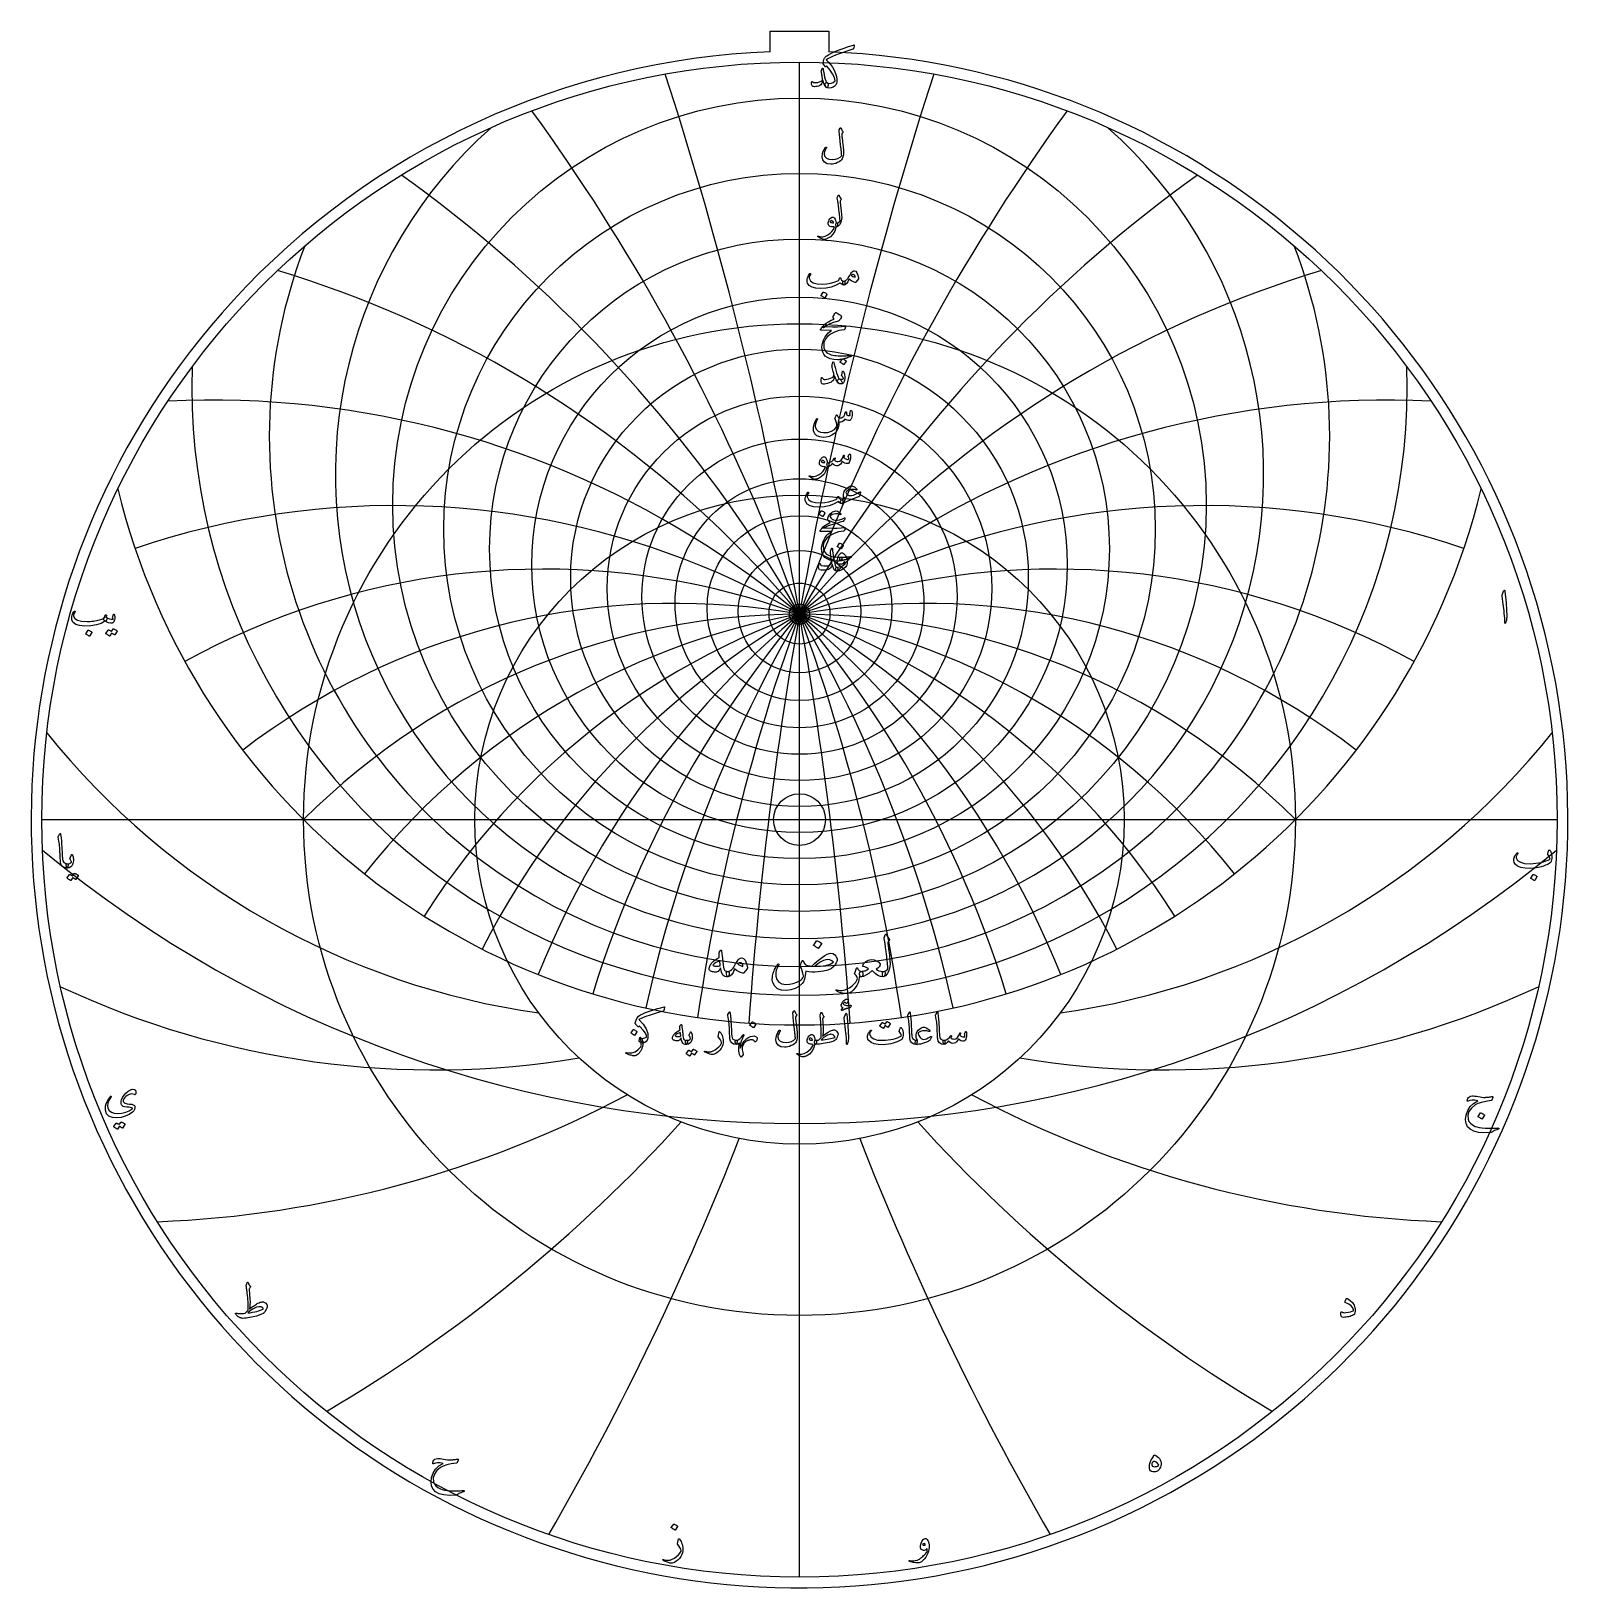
# Model space of a CAD drawing. Header units: millimetres. Extents: x -62 to 62, y -62 to 63.
import ezdxf

# ---------------------------------------------------------------- set-up
doc = ezdxf.new("R2010")
doc.units = ezdxf.units.MM
for name, color, linetype in [('CUT_INNER', 6, 'Continuous'), ('CUT_OUTER', 1, 'Continuous'), ('ENGRAVE', 7, 'Continuous'), ('ENGRAVE_FINE', 8, 'Continuous'), ('TEXT', 5, 'Continuous')]:
    doc.layers.add(name, color=color, linetype=linetype)

msp = doc.modelspace()

# ---------------------------------------------------------------- linework, layer by layer
at = {"layer": 'CUT_INNER'}
msp.add_circle((0, 0), 2.075, dxfattribs=at)
at = {"layer": 'CUT_OUTER'}
for points in [[(-2.3625, 63.2325), (2.3625, 63.2325), (2.3625, 61.567)], [(-2.3625, 61.567), (-2.3625, 63.2325)]]:
    msp.add_lwpolyline(points, dxfattribs=at)
for centre, radius, start, end in [((-0.0002, -0.0002), 61.6124, 137.460696, 87.802279), ((-0.0008, 0.0012), 61.6111, 92.196778, 137.461198)]:
    msp.add_arc(centre, radius, start, end, dxfattribs=at)
at = {"layer": 'ENGRAVE'}
for points in [[(0, -60.75), (0, 60.75)], [(-60.75, 0), (60.75, 0)], [(0, -60.75), (0, -26.0306)]]:
    msp.add_lwpolyline(points, dxfattribs=at)
for centre, radius in [((0, 0), 60.75), ((0, 25.245), 32.6153), ((0, 23.2946), 28.5299), ((0, 21.7153), 24.845), ((0, 20.4318), 21.4731), ((0, 0), 39.7663), ((0, 19.3891), 18.3477), ((0, 18.5467), 15.417), ((0, 17.8745), 12.6392), ((0, 17.3504), 9.9802), ((0, 0), 26.0306), ((0, 16.9579), 7.4109), ((0, 16.6853), 4.906), ((0, 16.5248), 2.4428), ((0, 16.4717), 0.81)]:
    msp.add_circle(centre, radius, dxfattribs=at)
for centre, radius, start, end in [((0, 27.6728), 37.2199, 131.640882, 48.359118), ((0, 30.7306), 42.5099, 158.934283, 21.065717), ((0, 34.6449), 48.7269, 178.031366, 1.968634), ((0, 39.7663), 56.2381, 193.623472, 346.376528), ((0, -39.7663), 56.2381, 45, 135), ((0, -39.7663), 56.2381, 45, 135), ((-12.2215, 45.6114), 61.7343, 218.773878, 261.913064), ((12.2215, 45.6114), 61.7343, 278.086936, 321.226122), ((-29.2609, 50.6814), 70.7543, 244.919203, 279.430551), ((29.2609, 50.6814), 70.7543, 260.569449, 295.080797), ((-54.8095, 54.8095), 87.1179, 272.186225, 298.069736), ((54.8095, 54.8095), 87.1179, 241.930264, 267.813775), ((-100.2158, 57.8596), 122.3613, 300.602742, 317.858416), ((100.2158, 57.8596), 122.3613, 222.141584, 239.397258), ((-222.919, 59.731), 234.1837, 330.00844, 338.636277), ((222.919, 59.731), 234.1837, 201.363723, 209.99156)]:
    msp.add_arc(centre, radius, start, end, dxfattribs=at)
at = {"layer": 'ENGRAVE_FINE'}
for centre, radius, start, end in [((-318.9418, -39.7663), 323.862, 4.150866, 17.902688), ((-318.9418, -39.7663), 323.862, 4.150866, 17.902688), ((318.9418, -39.7663), 323.862, 162.097312, 175.849134), ((318.9418, -39.7663), 323.862, 162.097312, 175.849134), ((-154.5128, -39.7663), 164.4291, 8.354592, 35.979906), ((-154.5128, -39.7663), 164.4291, 8.354592, 35.979906), ((154.5128, -39.7663), 164.4291, 144.020094, 171.645408), ((154.5128, -39.7663), 164.4291, 144.020094, 171.645408), ((-97.4072, -39.7663), 112.4761, 12.666469, 54.396525), ((-97.4072, -39.7663), 112.4761, 12.666469, 54.396525), ((97.4072, -39.7663), 112.4761, 125.603475, 167.333531), ((97.4072, -39.7663), 112.4761, 125.603475, 167.333531), ((-67.0219, -39.7663), 87.4909, 17.146853, 73.284845), ((-67.0219, -39.7663), 87.4909, 17.146853, 73.284845), ((67.0219, -39.7663), 87.4909, 106.715155, 162.853147), ((67.0219, -39.7663), 87.4909, 106.715155, 162.853147), ((-47.1893, -39.7663), 73.4136, 21.864224, 92.68985), ((-47.1893, -39.7663), 73.4136, 21.864224, 92.68985), ((47.1893, -39.7663), 73.4136, 87.31015, 158.135776), ((47.1893, -39.7663), 73.4136, 87.31015, 158.135776), ((-32.4691, -39.7663), 64.9381, 26.898951, 108.68574), ((-32.4691, -39.7663), 64.9381, 26.898951, 108.68574), ((32.4691, -39.7663), 64.9381, 71.31426, 153.101049), ((32.4691, -39.7663), 64.9381, 71.31426, 153.101049), ((-20.469, -39.7663), 59.8473, 32.348066, 118.786424), ((-20.469, -39.7663), 59.8473, 32.348066, 118.786424), ((20.469, -39.7663), 59.8473, 61.213576, 147.651934), ((20.469, -39.7663), 59.8473, 61.213576, 147.651934), ((-9.9163, -39.7663), 57.1056, 38.331472, 127.454375), ((-9.9163, -39.7663), 57.1056, 38.331472, 127.454375), ((9.9163, -39.7663), 57.1056, 52.545625, 141.668528), ((9.9163, -39.7663), 57.1056, 52.545625, 141.668528), ((0, 70.6349), 95.0037, 230.287975, 309.712025)]:
    msp.add_arc(centre, radius, start, end, dxfattribs=at)
at = {"layer": 'TEXT'}
for points in [[(4.3203, 62.1165), (4.3566, 62.123), (4.3796, 62.1138), (4.389, 62.0889), (4.3849, 62.0483), (4.3454, 61.8902), (4.3333, 61.8498), (4.3185, 61.8183), (4.301, 61.7959), (4.2808, 61.7824), (3.8761, 61.6498), (3.5101, 61.5251), (3.1827, 61.4082), (2.894, 61.2992), (2.6443, 61.1976), (2.4341, 61.1029), (2.2634, 61.0152), (2.1323, 60.9345), (2.3164, 60.7549), (2.4844, 60.5573), (2.6362, 60.3417), (2.7718, 60.1082), (2.8958, 59.836), (2.973, 59.5837), (3.0035, 59.351), (2.9874, 59.1382), (2.9631, 59.0425), (2.9335, 58.9639), (2.8984, 58.9024), (2.858, 58.8579), (2.6901, 58.743), (2.5275, 58.6747), (2.3703, 58.6531), (2.2185, 58.6783), (2.1534, 58.712), (2.1053, 58.7663), (2.0744, 58.8413), (2.0604, 58.937), (2.0611, 59.0133), (2.0739, 59.0699), (2.0988, 59.1067), (2.1359, 59.1238), (2.1545, 59.1229), (2.1781, 59.1166), (2.2066, 59.1049), (2.2401, 59.0879), (2.3779, 59.0407), (2.5293, 59.0501), (2.6941, 59.1161), (2.8724, 59.2388), (2.7938, 59.5102), (2.655, 59.7965), (2.4561, 60.0976), (2.197, 60.4136), (2.1896, 60.4187), (2.1817, 60.4199), (2.1734, 60.4169), (2.1646, 60.41), (2.1251, 60.3776), (2.1159, 60.3711), (2.1062, 60.3696), (2.0961, 60.3729), (2.0856, 60.3812), (1.9131, 60.5753), (1.9091, 60.5901), (1.9077, 60.6238), (1.9091, 60.6763), (1.9131, 60.7477), (1.9199, 60.8236), (1.9293, 60.886), (1.9414, 60.935), (1.9562, 60.9705), (1.9817, 61.0156), (2.0079, 61.0576), (2.0347, 61.0964), (2.0622, 61.1321), (2.0904, 61.1649), (2.1193, 61.195), (2.1488, 61.2224), (2.179, 61.2471), (2.3256, 61.3424), (2.5068, 61.4416), (2.7226, 61.5445), (2.973, 61.6513), (3.2579, 61.7619), (3.5775, 61.8763), (3.9316, 61.9945), (4.3203, 62.1165)], [(2.1395, 58.7214), (2.0696, 58.7941), (2.0074, 58.9082), (1.9529, 59.0636), (1.9059, 59.2603), (1.8994, 59.2819), (1.8907, 59.2855), (1.8797, 59.2711), (1.8664, 59.2388), (1.8553, 59.2083), (1.8435, 59.1781), (1.8311, 59.1481), (1.8179, 59.1184), (1.8043, 59.0889), (1.7905, 59.0596), (1.7765, 59.0305), (1.7622, 59.0016), (1.7025, 58.9226), (1.6239, 58.8615), (1.5265, 58.8184), (1.4102, 58.7933), (1.297, 58.7816), (1.2018, 58.7789), (1.1245, 58.7852), (1.0652, 58.8004), (1.0123, 58.8377), (0.979, 58.9064), (0.9655, 59.0066), (0.9718, 59.1382), (0.9768, 59.1604), (0.9844, 59.1768), (0.9947, 59.1873), (1.0078, 59.192), (1.0226, 59.1923), (1.0347, 59.1894), (1.0441, 59.1833), (1.0509, 59.1741), (1.0713, 59.1456), (1.1003, 59.1247), (1.1378, 59.1114), (1.1838, 59.1058), (1.21, 59.1045), (1.2381, 59.104), (1.2684, 59.1045), (1.3006, 59.1058), (1.3346, 59.1081), (1.3702, 59.1112), (1.4073, 59.1152), (1.4461, 59.1202), (1.6069, 59.1548), (1.7263, 59.2082), (1.8045, 59.2805), (1.8413, 59.3717), (1.8394, 59.3912), (1.8372, 59.4139), (1.8349, 59.4397), (1.8323, 59.4687), (1.829, 59.501), (1.8247, 59.5369), (1.8192, 59.5765), (1.8125, 59.6196), (1.8056, 59.6635), (1.7991, 59.7054), (1.793, 59.7452), (1.7874, 59.7831), (1.7818, 59.8189), (1.7757, 59.8527), (1.7692, 59.8844), (1.7622, 59.9142), (1.7521, 59.9714), (1.747, 60.0175), (1.7467, 60.0523), (1.7515, 60.0759), (1.8269, 60.2411), (1.833, 60.249), (1.8404, 60.2546), (1.8491, 60.258), (1.8592, 60.2591), (1.8691, 60.2573), (1.8772, 60.2519), (1.8835, 60.2429), (1.888, 60.2303), (1.9109, 60.0898), (1.9401, 59.9268), (1.9756, 59.7413), (2.0173, 59.5334), (2.0595, 59.3694), (2.1107, 59.2405), (2.1709, 59.1467), (2.2401, 59.0879), (2.2652, 59.0672), (2.2832, 59.0376), (2.294, 58.9989), (2.2976, 58.9513), (2.2937, 58.888), (2.2823, 58.831), (2.2632, 58.7802), (2.2365, 58.7358), (2.2169, 58.7147), (2.1943, 58.7052), (2.1684, 58.7075), (2.1395, 58.7214)], [(3.2532, 55.4627), (3.2595, 55.4737), (3.2676, 55.4816), (3.2775, 55.4863), (3.2892, 55.4879), (3.3008, 55.4858), (3.3107, 55.4798), (3.3188, 55.4697), (3.3251, 55.4555), (3.3585, 55.3731), (3.3942, 55.3019), (3.4322, 55.242), (3.4724, 55.1933), (3.4843, 55.1757), (3.4877, 55.1555), (3.4825, 55.1326), (3.4688, 55.107), (3.46, 55.0947), (3.4517, 55.0828), (3.4439, 55.0713), (3.4365, 55.0603), (3.4295, 55.05), (3.423, 55.0406), (3.4169, 55.032), (3.4113, 55.0244), (3.4019, 55.0105), (3.3951, 54.9939), (3.3911, 54.9745), (3.3898, 54.9525), (3.394, 54.8905), (3.3996, 54.8228), (3.4066, 54.7494), (3.4149, 54.6705), (3.4243, 54.586), (3.4347, 54.4958), (3.4459, 54.4), (3.458, 54.2987), (3.4716, 54.1975), (3.4836, 54.1024), (3.4941, 54.0134), (3.5029, 53.9304), (3.5104, 53.8533), (3.5168, 53.7818), (3.5221, 53.7159), (3.5263, 53.6556), (3.531, 53.477), (3.5164, 53.308), (3.4825, 53.1483), (3.4293, 52.9981), (3.3774, 52.9098), (3.2972, 52.8283), (3.1888, 52.7536), (3.052, 52.6855), (2.9038, 52.6292), (2.7646, 52.5894), (2.6344, 52.5663), (2.5131, 52.5598), (2.2095, 52.6015), (1.9922, 52.7161), (1.861, 52.9033), (1.8161, 53.1634), (1.8318, 53.3571), (1.8826, 53.5469), (1.9684, 53.7326), (2.0892, 53.9142), (2.0984, 53.9248), (2.108, 53.9313), (2.1181, 53.9338), (2.1287, 53.9322), (2.1399, 53.9279), (2.1485, 53.9223), (2.1543, 53.9154), (2.1574, 53.9071), (2.1597, 53.8947), (2.1592, 53.8828), (2.1561, 53.8713), (2.1503, 53.8603), (2.0678, 53.6998), (2.011, 53.563), (1.9798, 53.4501), (1.9742, 53.361), (2.0342, 53.169), (2.1637, 53.0349), (2.3629, 52.9588), (2.6317, 52.9406), (2.874, 52.9669), (3.0799, 53.0277), (3.2494, 53.1232), (3.3826, 53.2532), (3.3798, 53.3159), (3.3749, 53.3892), (3.3681, 53.4731), (3.3592, 53.5675), (3.3481, 53.6727), (3.3345, 53.7889), (3.3185, 53.9161), (3.2999, 54.0544), (3.2824, 54.1969), (3.2658, 54.3373), (3.2501, 54.4754), (3.2353, 54.6112), (3.2216, 54.7448), (3.2092, 54.8762), (3.1982, 55.0053), (3.1886, 55.1322), (3.1742, 55.2543), (3.1749, 55.2683), (3.1769, 55.2813), (3.1803, 55.2934), (3.185, 55.3046)], [(3.0359, 49.8968), (3.0601, 49.9554), (3.079, 50.0019), (3.0925, 50.0363), (3.1005, 50.0585), (3.1068, 50.0726), (3.1149, 50.0827), (3.1248, 50.0888), (3.1365, 50.0908), (3.1497, 50.0886), (3.1607, 50.0818), (3.1695, 50.0706), (3.176, 50.0549), (3.2058, 49.9779), (3.2416, 49.9085), (3.2831, 49.8467), (3.3305, 49.7926), (3.3437, 49.7753), (3.3475, 49.7558), (3.3419, 49.734), (3.3269, 49.71), (3.2478, 49.5986), (3.2532, 49.5488), (3.2586, 49.4998), (3.264, 49.4518), (3.2694, 49.4046), (3.2748, 49.3584), (3.2802, 49.313), (3.2856, 49.2685), (3.291, 49.225), (3.3406, 48.8217), (3.3709, 48.5064), (3.3819, 48.2792), (3.3736, 48.14), (3.3058, 47.8874), (3.2173, 47.7008), (3.1082, 47.5802), (2.9784, 47.5256), (2.9748, 47.5256), (2.9712, 47.5256), (2.9676, 47.5256), (2.964, 47.5256), (2.9427, 47.5458), (2.929, 47.5921), (2.9229, 47.6644), (2.9245, 47.7627), (2.9279, 47.7991), (2.938, 47.8256), (2.9548, 47.8422), (2.9784, 47.849), (3.0695, 47.8671), (3.1454, 47.9002), (3.2061, 47.948), (3.2514, 48.0106), (3.2484, 48.0859), (3.2429, 48.1714), (3.2349, 48.2673), (3.2245, 48.3735), (3.2118, 48.4896), (3.1971, 48.6151), (3.1804, 48.7501), (3.1616, 48.8944), (3.1443, 49.0364), (3.1284, 49.1639), (3.1138, 49.2771), (3.1005, 49.3759), (3.0891, 49.4603), (3.0799, 49.5304), (3.0729, 49.5861), (3.0682, 49.6274), (3.0323, 49.8322), (3.0312, 49.8524), (3.0314, 49.8699), (3.0329, 49.8847), (3.0359, 49.8968)], [(2.9065, 47.4861), (2.8223, 47.1904), (2.6811, 46.9427), (2.4828, 46.7431), (2.2275, 46.5915), (2.1918, 46.5761), (2.1565, 46.5623), (2.1217, 46.5501), (2.0874, 46.5394), (2.0537, 46.5305), (2.0209, 46.5237), (1.989, 46.5189), (1.958, 46.5161), (1.8808, 46.5271), (1.7784, 46.5672), (1.6509, 46.6366), (1.4982, 46.7352), (1.4818, 46.7494), (1.4721, 46.7631), (1.4692, 46.7763), (1.473, 46.7891), (1.4816, 46.799), (1.4928, 46.8035), (1.5067, 46.8026), (1.5233, 46.7963), (1.6821, 46.7449), (1.8601, 46.7451), (2.0575, 46.797), (2.2742, 46.9005), (2.4511, 47.0206), (2.5976, 47.1618), (2.7134, 47.3242), (2.7987, 47.5076), (2.7981, 47.5142), (2.7961, 47.5193), (2.7927, 47.5231), (2.788, 47.5256), (2.6642, 47.5328), (2.5589, 47.5472), (2.472, 47.5687), (2.4035, 47.5975), (2.3506, 47.6419), (2.3173, 47.7035), (2.3038, 47.782), (2.3101, 47.8777), (2.3122, 47.8904), (2.3146, 47.9033), (2.3175, 47.9164), (2.3209, 47.9298), (2.3247, 47.9436), (2.329, 47.9581), (2.3337, 47.9732), (2.3389, 47.9891), (2.3811, 48.0917), (2.4323, 48.1768), (2.4925, 48.2444), (2.5616, 48.2945), (2.6324, 48.3219), (2.6973, 48.3214), (2.7563, 48.2931), (2.8095, 48.237), (2.856, 48.1588), (2.8913, 48.0681), (2.9153, 47.9648), (2.9281, 47.849), (2.9352, 47.8491), (2.942, 47.8494), (2.9486, 47.85), (2.955, 47.8508), (2.9614, 47.8515), (2.9681, 47.8521), (2.9749, 47.8524), (2.982, 47.8526), (3.0062, 47.8474), (3.0251, 47.8319), (3.0386, 47.8061), (3.0466, 47.7699), (3.05, 47.7302), (3.0493, 47.69), (3.0446, 47.6493), (3.0359, 47.6082), (3.0244, 47.5721), (3.0116, 47.5463), (2.9975, 47.5308), (2.982, 47.5256), (2.9137, 47.5256), (2.9133, 47.5191), (2.9119, 47.5103), (2.9097, 47.4993), (2.9065, 47.4861)], [(2.7341, 47.8885), (2.6964, 47.9543), (2.655, 48.0008), (2.6101, 48.0279), (2.5616, 48.0358), (2.5327, 48.0281), (2.5068, 48.016), (2.4842, 47.9994), (2.4646, 47.9783), (2.4583, 47.9671), (2.4574, 47.9549), (2.4619, 47.9419), (2.4718, 47.928), (2.5089, 47.8954), (2.5625, 47.8732), (2.6328, 47.8613), (2.7197, 47.8597), (2.7287, 47.8615), (2.7341, 47.8669), (2.7359, 47.8759), (2.7341, 47.8885)], [(0.8191, 43.7827), (0.8319, 43.7967), (0.8452, 43.8025), (0.8589, 43.8003), (0.873, 43.7899), (0.8838, 43.7765), (0.8874, 43.7612), (0.8838, 43.7441), (0.873, 43.7253), (0.8182, 43.6404), (0.7832, 43.5618), (0.7679, 43.4895), (0.7724, 43.4235), (0.8849, 43.2066), (1.1039, 43.0552), (1.4292, 42.9694), (1.861, 42.9492), (2.1815, 42.9728), (2.4889, 43.022), (2.7833, 43.0968), (3.0646, 43.1971), (3.1142, 43.2265), (3.1553, 43.2717), (3.1879, 43.3325), (3.2119, 43.4091), (3.22, 43.4309), (3.2335, 43.4459), (3.2523, 43.4542), (3.2766, 43.4558), (3.2939, 43.4484), (3.3062, 43.4334), (3.3136, 43.4107), (3.3161, 43.3804), (3.3329, 43.3054), (3.3799, 43.2492), (3.4569, 43.212), (3.564, 43.1935), (3.6026, 43.185), (3.6287, 43.163), (3.6421, 43.1275), (3.643, 43.0786), (3.63, 42.9874), (3.6125, 42.9223), (3.5905, 42.8832), (3.564, 42.8702), (3.4852, 42.8805), (3.4104, 42.9115), (3.3397, 42.9632), (3.273, 43.0355), (3.2674, 43.0384), (3.2577, 43.0364), (3.244, 43.0294), (3.2263, 43.0175), (2.8913, 42.8289), (2.5257, 42.6941), (2.1296, 42.6133), (1.703, 42.5864), (1.3087, 42.6133), (1.0024, 42.6941), (0.7841, 42.8289), (0.6539, 43.0175), (0.6242, 43.1228), (0.6144, 43.2304), (0.6242, 43.3402), (0.6539, 43.4522), (0.6938, 43.5564), (0.7347, 43.6462), (0.7765, 43.7217), (0.8191, 43.7827)], [(4.3975, 44.0127), (4.51, 43.9727), (4.6032, 43.86), (4.6771, 43.6745), (4.7316, 43.4163), (4.7337, 43.3977), (4.7325, 43.3813), (4.7283, 43.3671), (4.7209, 43.3552), (4.5233, 43.1073), (4.5096, 43.0923), (4.4936, 43.0831), (4.4754, 43.0797), (4.455, 43.0822), (4.3207, 43.128), (4.1945, 43.1864), (4.0764, 43.2573), (3.9664, 43.3408), (3.8777, 43.1349), (3.7805, 42.9879), (3.6747, 42.8996), (3.5604, 42.8702), (3.5476, 42.8749), (3.5344, 42.8891), (3.5207, 42.9126), (3.5065, 42.9456), (3.4847, 43.0274), (3.4769, 43.0929), (3.4829, 43.1423), (3.5029, 43.1756), (3.5146, 43.1834), (3.5281, 43.189), (3.5433, 43.1924), (3.5604, 43.1935), (3.6421, 43.2075), (3.7221, 43.2456), (3.8002, 43.3081), (3.8766, 43.3947), (3.91, 43.445), (3.9601, 43.5277), (4.0268, 43.6426), (4.1101, 43.7899), (4.1752, 43.8874), (4.2448, 43.957), (4.3189, 43.9988), (4.3975, 44.0127)], [(4.1388, 43.6606), (4.2062, 43.6045), (4.2825, 43.5582), (4.3679, 43.5218), (4.4622, 43.4953), (4.457, 43.5661), (4.4379, 43.6238), (4.4049, 43.6685), (4.358, 43.7001), (4.3039, 43.7165), (4.2493, 43.7154), (4.1943, 43.6967), (4.1388, 43.6606)], [(1.9077, 42.2918), (1.9122, 42.2963), (1.9185, 42.2989), (1.9266, 42.2998), (1.9365, 42.2989), (2.0063, 42.2707), (2.0721, 42.2361), (2.1339, 42.1952), (2.1916, 42.1481), (2.1972, 42.1409), (2.1997, 42.1337), (2.199, 42.1265), (2.1952, 42.1193), (2.0263, 41.8463), (2.02, 41.8398), (2.0119, 41.8382), (2.0021, 41.8415), (1.9904, 41.8499), (1.9803, 41.857), (1.9643, 41.8678), (1.9426, 41.8822), (1.9149, 41.9002), (1.881, 41.9217), (1.8404, 41.9469), (1.793, 41.9756), (1.7389, 42.0079), (1.7317, 42.0133), (1.7281, 42.0187), (1.7281, 42.0241), (1.7317, 42.0295)], [(3.0323, 39.9559), (2.7184, 39.874), (2.4413, 39.7682), (2.201, 39.6386), (1.9976, 39.4853), (1.9664, 39.4617), (1.9374, 39.4485), (1.9107, 39.4455), (1.8862, 39.4529), (1.8577, 39.4869), (1.8619, 39.5347), (1.899, 39.5964), (1.9688, 39.6721), (2.1339, 39.8091), (2.3236, 39.9326), (2.538, 40.0426), (2.7772, 40.1392), (2.7089, 40.2398), (2.6961, 40.2649), (2.6901, 40.2901), (2.6907, 40.3152), (2.6981, 40.3404), (2.7464, 40.4362), (2.7907, 40.5155), (2.8309, 40.5782), (2.867, 40.6242), (2.8901, 40.646), (2.9128, 40.6574), (2.935, 40.6585), (2.9568, 40.6493), (3.0832, 40.5779), (3.1895, 40.511), (3.2755, 40.4486), (3.3413, 40.3907), (3.354, 40.372), (3.3601, 40.3484), (3.3594, 40.3199), (3.352, 40.2865), (3.3289, 40.2341), (3.2918, 40.1706), (3.2409, 40.0958), (3.176, 40.0098), (3.1589, 39.997), (3.1293, 39.9838), (3.0871, 39.9701), (3.0323, 39.9559)], [(2.1844, 39.5392), (2.6454, 39.523), (3.044, 39.5212), (3.3801, 39.5338), (3.6538, 39.5607), (3.6622, 39.5617), (3.6695, 39.5612), (3.6757, 39.559), (3.6808, 39.5553), (3.6845, 39.5503), (3.6866, 39.5441), (3.6872, 39.5368), (3.6862, 39.5284), (3.6791, 39.4956), (3.6722, 39.4655), (3.6656, 39.4381), (3.6592, 39.4134), (3.653, 39.3914), (3.6471, 39.3721), (3.6414, 39.3555), (3.6359, 39.3416), (3.6242, 39.3193), (3.6107, 39.303), (3.5954, 39.2924), (3.5784, 39.2877), (3.1634, 39.2125), (2.8023, 39.0946), (2.4952, 38.934), (2.2419, 38.7308), (2.1139, 38.5846), (2.0209, 38.4299), (1.963, 38.2667), (1.9401, 38.0949), (1.9621, 37.8252), (2.0497, 37.6054), (2.2028, 37.4354), (2.4215, 37.3153), (2.5349, 37.2789), (2.6595, 37.2488), (2.7954, 37.225), (2.9425, 37.2075), (3.1005, 37.196), (3.2694, 37.1904), (3.449, 37.1906), (3.6394, 37.1967), (3.7071, 37.2005), (3.7737, 37.2048), (3.8392, 37.2095), (3.9035, 37.2147), (3.9663, 37.2203), (4.027, 37.2263), (4.0857, 37.2329), (4.1424, 37.2398), (4.1597, 37.2407), (4.1721, 37.2362), (4.1795, 37.2263), (4.182, 37.2111), (4.1806, 37.1933), (4.1766, 37.1796), (4.1698, 37.17), (4.1604, 37.1644), (4.0589, 37.1215), (3.9628, 37.0826), (3.8721, 37.0478), (3.7868, 37.0171), (3.707, 36.9901), (3.6332, 36.9668), (3.5651, 36.947), (3.5029, 36.9308), (3.4444, 36.9189), (3.3875, 36.9084), (3.3322, 36.8992), (3.2784, 36.8913), (3.2259, 36.8853), (3.1746, 36.8814), (3.1245, 36.8799), (3.0754, 36.8805), (2.7404, 36.9066), (2.461, 36.9632), (2.2374, 37.0503), (2.0694, 37.168), (1.9461, 37.315), (1.8601, 37.4868), (1.8114, 37.6833), (1.8, 37.9045), (1.8352, 38.1789), (1.9194, 38.4452), (2.0526, 38.7034), (2.2347, 38.9536), (2.3059, 39.0292), (2.3865, 39.1018), (2.4765, 39.1711), (2.576, 39.2374), (1.7066, 39.2446), (1.6857, 39.2536), (1.6769, 39.2697), (1.6803, 39.2931), (1.6958, 39.3236), (1.725, 39.3681), (1.7515, 39.408), (1.7753, 39.4435), (1.7964, 39.4745), (1.8148, 39.5008), (1.8305, 39.5221), (1.8435, 39.5385), (1.8539, 39.55), (1.8772, 39.552), (1.9401, 39.5509), (2.0425, 39.5466), (2.1844, 39.5392)], [(2.7538, 36.6318), (2.7745, 36.5376), (2.7969, 36.4419), (2.8212, 36.3445), (2.8472, 36.2456), (2.8751, 36.1447), (2.9047, 36.0413), (2.9362, 35.9354), (2.9694, 35.8271), (3.0365, 35.6322), (3.0978, 35.4858), (3.1533, 35.3879), (3.2029, 35.3385), (3.2463, 35.309), (3.2901, 35.2675), (3.3343, 35.2138), (3.379, 35.148), (3.4212, 35.0665), (3.4329, 35.0052), (3.414, 34.9641), (3.3646, 34.9433), (3.205, 34.9594), (3.0637, 35.0654), (2.9409, 35.2612), (2.8365, 35.5468), (2.8342, 35.5516), (2.8311, 35.5549), (2.827, 35.5569), (2.8221, 35.5576), (2.8185, 35.5569), (2.8149, 35.5549), (2.8113, 35.5516), (2.8077, 35.5468), (2.7976, 35.5006), (2.7853, 35.4516), (2.7707, 35.4), (2.7538, 35.3456), (2.7354, 35.2942), (2.7161, 35.2513), (2.6959, 35.217), (2.6748, 35.1912), (2.5989, 35.1249), (2.5041, 35.0663), (2.3905, 35.0153), (2.258, 34.972), (2.1233, 34.9399), (2.0065, 34.9262), (1.9077, 34.9309), (1.8269, 34.954), (1.7577, 35.012), (1.7263, 35.1139), (1.7326, 35.2599), (1.7766, 35.4498), (1.7809, 35.4561), (1.7865, 35.4606), (1.7935, 35.4633), (1.8018, 35.4642), (1.8116, 35.4631), (1.8197, 35.4597), (1.826, 35.4541), (1.8305, 35.4462), (1.8476, 35.4065), (1.8664, 35.3735), (1.8871, 35.3472), (1.9095, 35.3277), (1.9796, 35.3016), (2.0748, 35.2953), (2.1952, 35.3088), (2.3407, 35.342), (2.4958, 35.3919), (2.6164, 35.448), (2.7024, 35.5105), (2.7538, 35.5792), (2.7624, 35.6488), (2.7484, 35.7678), (2.7121, 35.9362), (2.6532, 36.154), (2.6249, 36.2688), (2.6083, 36.3615), (2.6034, 36.4322), (2.6101, 36.4809), (2.6784, 36.675), (2.6858, 36.6954), (2.6937, 36.71), (2.702, 36.7187), (2.7107, 36.7217), (2.7215, 36.716), (2.7323, 36.6992), (2.7431, 36.6711), (2.7538, 36.6318)], [(3.4472, 36.9408), (3.4517, 36.9453), (3.458, 36.948), (3.4661, 36.9489), (3.476, 36.948), (3.5458, 36.9197), (3.6116, 36.8851), (3.6734, 36.8443), (3.7311, 36.7971), (3.7367, 36.7899), (3.7391, 36.7827), (3.7385, 36.7756), (3.7347, 36.7684), (3.5658, 36.4953), (3.5595, 36.4888), (3.5514, 36.4872), (3.5415, 36.4906), (3.5299, 36.4989), (3.5198, 36.5061), (3.5038, 36.5169), (3.482, 36.5312), (3.4544, 36.5492), (3.4205, 36.5708), (3.3799, 36.5959), (3.3325, 36.6247), (3.2784, 36.657), (3.2712, 36.6624), (3.2676, 36.6678), (3.2676, 36.6732), (3.2712, 36.6785)], [(3.4796, 35.4714), (3.4585, 35.5066), (3.4383, 35.537), (3.4189, 35.5623), (3.4005, 35.5828), (3.3873, 35.6003), (3.3799, 35.6205), (3.3783, 35.6434), (3.3826, 35.669), (3.458, 35.942), (3.4686, 35.9658), (3.4823, 35.9726), (3.4991, 35.9622), (3.5191, 35.9349), (3.5492, 35.8767), (3.5748, 35.8064), (3.5959, 35.724), (3.6125, 35.6295), (3.6222, 35.5388), (3.626, 35.4498), (3.624, 35.3627), (3.6161, 35.2774), (3.6033, 35.2031), (3.5865, 35.1382), (3.5656, 35.0827), (3.5406, 35.0367), (3.5099, 35.0025), (3.4679, 34.9756), (3.4147, 34.9558), (3.3502, 34.9433), (3.2842, 34.9408), (3.2227, 34.9513), (3.1657, 34.9749), (3.1131, 35.0115), (3.0725, 35.058), (3.0511, 35.1112), (3.0491, 35.1712), (3.0664, 35.2379), (3.094, 35.2924), (3.1266, 35.3268), (3.1641, 35.3409), (3.2065, 35.3349), (3.3044, 35.3113), (3.3898, 35.3088), (3.4625, 35.3275), (3.5227, 35.3672), (3.524, 35.3778), (3.5173, 35.3986), (3.5025, 35.4298), (3.4796, 35.4714)], [(4.0993, 32.7832), (4.1056, 32.7989), (4.1137, 32.8101), (4.1236, 32.8169), (4.1352, 32.8191), (4.1503, 32.8173), (4.1631, 32.8119), (4.1736, 32.8029), (4.182, 32.7904), (4.2024, 32.7455), (4.217, 32.6898), (4.2257, 32.6233), (4.2287, 32.5461), (4.2208, 32.4199), (4.1972, 32.3), (4.1579, 32.1863), (4.1029, 32.079), (4.084, 32.0532), (4.0634, 32.0332), (4.0409, 32.019), (4.0167, 32.0107), (3.9289, 32.0051), (3.8344, 32.0206), (3.7331, 32.0572), (3.6251, 32.1149), (3.5341, 31.9903), (3.4266, 31.9074), (3.3024, 31.8664), (3.1616, 31.867), (3.157, 31.7912), (3.1504, 31.7184), (3.1417, 31.6484), (3.1311, 31.5814), (3.1184, 31.5168), (3.1037, 31.4543), (3.087, 31.3938), (3.0682, 31.3353), (3.0246, 31.2298), (2.9658, 31.1323), (2.8917, 31.0429), (2.8023, 30.9617), (2.5933, 30.8224), (2.3721, 30.7245), (2.1388, 30.6679), (1.8934, 30.6527), (1.617, 30.6902), (1.3985, 30.7883), (1.2379, 30.9471), (1.1353, 31.1664), (1.1214, 31.2455), (1.1191, 31.3389), (1.1286, 31.4467), (1.1497, 31.5688), (1.1836, 31.7027), (1.2314, 31.8419), (1.2932, 31.9865), (1.3688, 32.1365), (1.3749, 32.1459), (1.3823, 32.1526), (1.3911, 32.1567), (1.4012, 32.158), (1.4113, 32.1571), (1.42, 32.1544), (1.4274, 32.15), (1.4335, 32.1437), (1.4375, 32.1345), (1.4389, 32.1248), (1.4375, 32.1147), (1.4335, 32.1041), (1.3374, 31.9045), (1.2754, 31.7404), (1.2476, 31.6117), (1.2539, 31.5185), (1.3446, 31.3131), (1.4874, 31.1637), (1.6823, 31.0706), (1.9293, 31.0335), (2.2747, 31.0555), (2.567, 31.1431), (2.8064, 31.2962), (2.9928, 31.5149), (2.9921, 31.6591), (2.9685, 31.8113), (2.922, 31.9717), (2.8526, 32.1401), (2.8439, 32.1571), (2.8392, 32.1724), (2.8385, 32.1859), (2.8419, 32.1976), (2.8612, 32.2376), (2.8796, 32.2753), (2.8971, 32.3104), (2.9137, 32.3431), (2.9294, 32.3728), (2.9443, 32.3992), (2.9582, 32.4222), (2.9712, 32.4419), (2.9786, 32.4502), (2.9865, 32.4535), (2.9948, 32.452), (3.0035, 32.4455), (3.008, 32.4405), (3.0143, 32.4329), (3.0224, 32.4226), (3.0323, 32.4095), (3.0435, 32.3938), (3.0556, 32.3754), (3.0687, 32.3543), (3.0826, 32.3305), (3.1109, 32.2847), (3.1347, 32.2514), (3.154, 32.2308), (3.1688, 32.2227), (3.2622, 32.2148), (3.3556, 32.2308), (3.449, 32.2705), (3.5424, 32.3341), (3.5764, 32.3763), (3.6098, 32.4455), (3.6428, 32.5416), (3.6754, 32.6646), (3.6785, 32.6763), (3.6844, 32.6862), (3.6929, 32.6943), (3.7041, 32.7005), (3.7147, 32.7046), (3.7248, 32.7059), (3.7344, 32.7046), (3.7436, 32.7005), (3.7573, 32.6781), (3.7625, 32.6359), (3.7591, 32.5739), (3.7472, 32.4922), (3.8198, 32.4477), (3.8972, 32.4185), (3.9796, 32.4046), (4.067, 32.4059), (4.0659, 32.4322), (4.0625, 32.4535), (4.0569, 32.4699), (4.049, 32.4814), (4.04, 32.4922), (4.0346, 32.5029), (4.0329, 32.5137), (4.0346, 32.5245)], [(2.2006, 28.2564), (2.1163, 27.9606), (1.9751, 27.713), (1.7768, 27.5133), (1.5215, 27.3618), (1.4858, 27.3464), (1.4506, 27.3326), (1.4158, 27.3203), (1.3814, 27.3097), (1.3477, 27.3008), (1.3149, 27.2939), (1.2831, 27.2891), (1.2521, 27.2863), (1.1748, 27.2973), (1.0724, 27.3375), (0.9449, 27.4069), (0.7922, 27.5055), (0.7758, 27.5196), (0.7662, 27.5333), (0.7632, 27.5466), (0.7671, 27.5594), (0.7756, 27.5692), (0.7868, 27.5737), (0.8007, 27.5728), (0.8173, 27.5665), (0.9761, 27.5151), (1.1542, 27.5154), (1.3515, 27.5672), (1.5682, 27.6707), (1.7452, 27.7909), (1.8916, 27.9321), (2.0074, 28.0945), (2.0928, 28.2779), (2.0921, 28.2844), (2.0901, 28.2896), (2.0867, 28.2934), (2.082, 28.2959), (1.9583, 28.3031), (1.853, 28.3174), (1.7661, 28.339), (1.6976, 28.3677), (1.6446, 28.4122), (1.6113, 28.4737), (1.5979, 28.5523), (1.6042, 28.648), (1.6062, 28.6607), (1.6087, 28.6736), (1.6116, 28.6867), (1.6149, 28.7001), (1.6188, 28.7139), (1.623, 28.7284), (1.6277, 28.7435), (1.6329, 28.7593), (1.6751, 28.862), (1.7263, 28.9471), (1.7865, 29.0146), (1.8557, 29.0647), (1.9264, 29.0921), (1.9913, 29.0917), (2.0503, 29.0634), (2.1036, 29.0072), (2.15, 28.9291), (2.1853, 28.8384), (2.2093, 28.7351), (2.2221, 28.6192), (2.2292, 28.6193), (2.236, 28.6197), (2.2427, 28.6202), (2.2491, 28.621), (2.2555, 28.6218), (2.2621, 28.6224), (2.2689, 28.6227), (2.276, 28.6228), (2.3003, 28.6177), (2.3191, 28.6022), (2.3326, 28.5763), (2.3407, 28.5402), (2.344, 28.5004), (2.3434, 28.4602), (2.3387, 28.4196), (2.3299, 28.3785), (2.3184, 28.3424), (2.3056, 28.3165), (2.2915, 28.301), (2.276, 28.2959), (2.2077, 28.2959), (2.2073, 28.2894), (2.2059, 28.2806), (2.2037, 28.2696), (2.2006, 28.2564)], [(2.0281, 28.6587), (1.9904, 28.7245), (1.9491, 28.771), (1.9042, 28.7982), (1.8557, 28.806), (1.8267, 28.7984), (1.8009, 28.7863), (1.7782, 28.7697), (1.7586, 28.7486), (1.7524, 28.7373), (1.7515, 28.7252), (1.756, 28.7122), (1.7658, 28.6983), (1.8029, 28.6657), (1.8565, 28.6435), (1.9268, 28.6316), (2.0137, 28.63), (2.0227, 28.6318), (2.0281, 28.6372), (2.0299, 28.6462), (2.0281, 28.6587)], [(4.0149, 29.3198), (4.0227, 29.3252), (4.032, 29.3234), (4.0425, 29.3144), (4.0544, 29.2983), (4.0672, 29.2709), (4.0769, 29.2318), (4.0834, 29.181), (4.0867, 29.1186), (4.0879, 29.0477), (4.084, 28.9785), (4.0753, 28.9111), (4.0616, 28.8456), (4.0216, 28.718), (3.9772, 28.6264), (3.9282, 28.5707), (3.8748, 28.551), (3.7484, 28.5584), (3.6314, 28.5914), (3.5238, 28.65), (3.4257, 28.7342), (3.3583, 28.6015), (3.2784, 28.498), (3.1859, 28.4236), (3.0808, 28.3785), (2.9705, 28.3686), (2.8589, 28.3965), (2.746, 28.462), (2.6317, 28.5653), (2.5392, 28.4474), (2.4485, 28.3632), (2.3595, 28.3127), (2.2724, 28.2959), (2.2549, 28.3058), (2.2383, 28.3354), (2.2226, 28.3848), (2.2077, 28.454), (2.2024, 28.5222), (2.2113, 28.5725), (2.2347, 28.6049), (2.2724, 28.6192), (2.4381, 28.6567), (2.5832, 28.7297), (2.7076, 28.8382), (2.8113, 28.9821), (2.8169, 28.9899), (2.823, 28.9956), (2.8295, 28.9989), (2.8365, 29.0001), (2.845, 28.9992), (2.8526, 28.9965), (2.8594, 28.992), (2.8652, 28.9857), (2.8686, 28.9664), (2.8607, 28.9336), (2.8416, 28.8873), (2.8113, 28.8276), (2.8511, 28.7816), (2.9128, 28.7477), (2.9966, 28.7259), (3.1023, 28.7162), (3.2341, 28.7438), (3.3493, 28.8339), (3.4479, 28.9864), (3.5299, 29.2012), (3.5339, 29.2122), (3.5389, 29.2201), (3.5447, 29.2248), (3.5514, 29.2264), (3.5615, 29.2255), (3.5703, 29.2228), (3.5777, 29.2183), (3.5838, 29.212), (3.5883, 29.203), (3.5909, 29.1941), (3.5918, 29.1851), (3.5909, 29.1761), (3.555, 29.0252), (3.597, 28.9879), (3.6475, 28.9551), (3.7066, 28.9269), (3.7742, 28.903), (3.84, 28.8876), (3.89, 28.8842), (3.9244, 28.8929), (3.943, 28.9138), (3.9491, 28.9457), (3.9457, 28.9911), (3.9329, 29.0499), (3.9107, 29.1222), (3.9145, 29.1426), (3.9332, 29.1824), (3.9666, 29.2414), (4.0149, 29.3198)], [(0.6611, 26.2466), (0.6739, 26.2606), (0.6871, 26.2664), (0.7008, 26.2641), (0.715, 26.2538), (0.7257, 26.2403), (0.7293, 26.2251), (0.7257, 26.208), (0.715, 26.1891), (0.6602, 26.1043), (0.6251, 26.0257), (0.6099, 25.9534), (0.6144, 25.8874), (0.7269, 25.6704), (0.9458, 25.5191), (1.2712, 25.4333), (1.703, 25.4131), (2.0234, 25.4367), (2.3308, 25.4859), (2.6252, 25.5606), (2.9065, 25.661), (2.9562, 25.6904), (2.9972, 25.7356), (3.0298, 25.7964), (3.0538, 25.873), (3.0619, 25.8948), (3.0754, 25.9098), (3.0942, 25.9181), (3.1185, 25.9197), (3.1358, 25.9123), (3.1481, 25.8972), (3.1556, 25.8746), (3.158, 25.8442), (3.1749, 25.7692), (3.2218, 25.7131), (3.2988, 25.6758), (3.4059, 25.6574), (3.4445, 25.6489), (3.4706, 25.6269), (3.4841, 25.5914), (3.485, 25.5425), (3.4719, 25.4513), (3.4544, 25.3862), (3.4324, 25.3471), (3.4059, 25.3341), (3.3271, 25.3444), (3.2523, 25.3754), (3.1816, 25.427), (3.1149, 25.4993), (3.1093, 25.5023), (3.0996, 25.5002), (3.0859, 25.4933), (3.0682, 25.4814), (2.7332, 25.2928), (2.3676, 25.158), (1.9715, 25.0772), (1.5449, 25.0502), (1.1506, 25.0772), (0.8443, 25.158), (0.626, 25.2928), (0.4958, 25.4814), (0.4662, 25.5867), (0.4563, 25.6942), (0.4662, 25.804), (0.4958, 25.9161), (0.5358, 26.0203), (0.5766, 26.1101), (0.6184, 26.1856), (0.6611, 26.2466)], [(4.8897, 26.2359), (4.8179, 25.9484), (4.8098, 25.9345), (4.7963, 25.9215), (4.7774, 25.9094), (4.7532, 25.8981), (4.6994, 25.8792), (4.6423, 25.8582), (4.5818, 25.8351), (4.5179, 25.8101), (4.4506, 25.7833), (4.38, 25.7549), (4.306, 25.7249), (4.2287, 25.6933), (3.4023, 25.3341), (3.3646, 25.3424), (3.3341, 25.3673), (3.3107, 25.4088), (3.2945, 25.467), (3.2918, 25.5288), (3.3089, 25.5811), (3.3457, 25.624), (3.4023, 25.6574), (3.4094, 25.6607), (3.4234, 25.6669), (3.4444, 25.6759), (3.4724, 25.688), (3.5071, 25.7027), (3.5483, 25.7198), (3.596, 25.7395), (3.6502, 25.7616), (3.5804, 25.8332), (3.5362, 25.9116), (3.5175, 25.9967), (3.5245, 26.0885), (3.5936, 26.307), (3.7113, 26.4918), (3.8775, 26.643), (4.0921, 26.7604), (4.1391, 26.7714), (4.1936, 26.7685), (4.2558, 26.7516), (4.3257, 26.7209), (4.3982, 26.6789), (4.4649, 26.632), (4.5257, 26.5801), (4.5807, 26.5233), (4.5962, 26.5024), (4.6032, 26.4829), (4.6016, 26.4647), (4.5915, 26.4478), (4.5763, 26.4348), (4.5592, 26.4281), (4.5403, 26.4276), (4.5197, 26.4335), (4.4121, 26.4674), (4.2978, 26.4829), (4.1768, 26.4799), (4.049, 26.4586), (3.9334, 26.424), (3.8415, 26.3778), (3.7735, 26.3198), (3.7293, 26.2502), (3.7248, 26.2192), (3.7365, 26.1838), (3.7643, 26.1438), (3.8083, 26.0993), (3.8586, 26.0589), (3.9089, 26.0275), (3.9592, 26.005), (4.0095, 25.9915), (4.1602, 25.9877), (4.3212, 26.0194), (4.4925, 26.0865), (4.6742, 26.1891), (4.6937, 26.2015), (4.7128, 26.2134), (4.7314, 26.2248), (4.7496, 26.2359), (4.7671, 26.2462), (4.7837, 26.2556), (4.7995, 26.2641), (4.8143, 26.2718), (4.8554, 26.2911), (4.8816, 26.2915), (4.8931, 26.2731), (4.8897, 26.2359)], [(1.7497, 24.7556), (1.7542, 24.7601), (1.7604, 24.7628), (1.7685, 24.7637), (1.7784, 24.7628), (1.8482, 24.7345), (1.914, 24.7), (1.9758, 24.6591), (2.0335, 24.6119), (2.0391, 24.6047), (2.0416, 24.5976), (2.0409, 24.5904), (2.0371, 24.5832), (1.8682, 24.3101), (1.8619, 24.3036), (1.8539, 24.3021), (1.844, 24.3054), (1.8323, 24.3137), (1.8222, 24.3209), (1.8063, 24.3317), (1.7845, 24.3461), (1.7569, 24.364), (1.7229, 24.3856), (1.6823, 24.4107), (1.6349, 24.4395), (1.5808, 24.4718), (1.5736, 24.4772), (1.57, 24.4826), (1.57, 24.488), (1.5736, 24.4934)], [(3.6448, 24.1805), (3.6478, 24.1551), (3.6314, 24.1078), (3.5957, 24.0384), (3.5406, 23.947), (3.529, 23.9322), (3.5155, 23.92), (3.5002, 23.9106), (3.4832, 23.9039), (3.2532, 23.8405), (3.0484, 23.7835), (2.8688, 23.7328), (2.7143, 23.6883), (2.585, 23.6504), (2.4808, 23.6191), (2.4017, 23.5947), (2.3479, 23.5769), (1.9131, 23.3829), (1.8826, 23.3807), (1.8592, 23.3847), (1.8431, 23.395), (1.8341, 23.4117), (1.8339, 23.4177), (1.8368, 23.4251), (1.8429, 23.4339), (1.8521, 23.444), (1.9405, 23.5271), (2.073, 23.6147), (2.2495, 23.7067), (2.47, 23.8033), (2.4101, 23.8545), (2.3595, 23.9039), (2.3184, 23.9515), (2.2868, 23.9973), (2.2672, 24.0474), (2.2625, 24.1078), (2.2726, 24.1785), (2.2976, 24.2596), (2.338, 24.344), (2.3946, 24.4284), (2.4673, 24.5128), (2.5562, 24.5973), (2.653, 24.6702), (2.7458, 24.7203), (2.8344, 24.7475), (2.9191, 24.7518), (3.0338, 24.7286), (3.1374, 24.6808), (3.2297, 24.6083), (3.3107, 24.511), (3.3179, 24.4989), (3.3215, 24.4877), (3.3215, 24.4774), (3.3179, 24.4679), (3.31, 24.4592), (3.3008, 24.4545), (3.2903, 24.4538), (3.2784, 24.4572), (3.2255, 24.474), (3.1746, 24.4886), (3.1258, 24.5009), (3.079, 24.511), (3.0344, 24.5187), (2.9923, 24.5236), (2.9527, 24.5259), (2.9155, 24.5254), (2.7608, 24.5072), (2.6308, 24.4634), (2.5255, 24.3941), (2.4449, 24.2991), (2.5306, 24.1861), (2.6263, 24.1024), (2.7318, 24.0478), (2.8472, 24.0224), (3.019, 24.0206), (3.2038, 24.0476), (3.4017, 24.1033), (3.6125, 24.1877), (3.6213, 24.1899), (3.6296, 24.1895), (3.6374, 24.1864), (3.6448, 24.1805)], [(2.1538, 23.3937), (2.6148, 23.3775), (3.0134, 23.3757), (3.3496, 23.3883), (3.6233, 23.4153), (3.6317, 23.4163), (3.639, 23.4157), (3.6452, 23.4136), (3.6502, 23.4099), (3.6539, 23.4048), (3.6561, 23.3986), (3.6566, 23.3913), (3.6556, 23.3829), (3.6485, 23.3501), (3.6417, 23.3201), (3.6351, 23.2927), (3.6287, 23.268), (3.6225, 23.246), (3.6165, 23.2266), (3.6108, 23.21), (3.6053, 23.1961), (3.5936, 23.1739), (3.5802, 23.1575), (3.5649, 23.1469), (3.5478, 23.1422), (3.1329, 23.067), (2.7718, 22.9491), (2.4646, 22.7885), (2.2113, 22.5853), (2.0833, 22.4392), (1.9904, 22.2844), (1.9324, 22.1212), (1.9095, 21.9494), (1.9315, 21.6797), (2.0191, 21.4599), (2.1723, 21.2899), (2.391, 21.1698), (2.5044, 21.1334), (2.629, 21.1033), (2.7648, 21.0795), (2.9119, 21.062), (3.07, 21.0506), (3.2389, 21.0449), (3.4185, 21.0452), (3.6089, 21.0512), (3.6766, 21.0551), (3.7432, 21.0593), (3.8086, 21.064), (3.873, 21.0692), (3.9357, 21.0748), (3.9965, 21.0809), (4.0552, 21.0874), (4.1119, 21.0943), (4.1292, 21.0952), (4.1415, 21.0908), (4.1489, 21.0809), (4.1514, 21.0656), (4.1501, 21.0479), (4.146, 21.0342), (4.1393, 21.0245), (4.1299, 21.0189), (4.0284, 20.976), (3.9323, 20.9372), (3.8415, 20.9024), (3.7562, 20.8716), (3.6765, 20.8447), (3.6026, 20.8213), (3.5346, 20.8015), (3.4724, 20.7854), (3.4139, 20.7735), (3.357, 20.7629), (3.3016, 20.7537), (3.2478, 20.7459), (3.1954, 20.7398), (3.1441, 20.736), (3.0939, 20.7344), (3.0448, 20.7351), (2.7098, 20.7611), (2.4305, 20.8177), (2.2068, 20.9048), (2.0389, 21.0225), (1.9156, 21.1696), (1.8296, 21.3413), (1.7809, 21.5378), (1.7694, 21.759), (1.8047, 22.0334), (1.8889, 22.2997), (2.022, 22.5579), (2.2041, 22.8081), (2.2753, 22.8838), (2.3559, 22.9563), (2.446, 23.0257), (2.5455, 23.0919), (1.676, 23.0991), (1.6551, 23.1081), (1.6464, 23.1242), (1.6497, 23.1476), (1.6652, 23.1781), (1.6944, 23.2226), (1.7209, 23.2626), (1.7447, 23.298), (1.7658, 23.329), (1.7842, 23.3553), (1.8, 23.3766), (1.813, 23.393), (1.8233, 23.4045), (1.8467, 23.4065), (1.9095, 23.4054), (2.0119, 23.4011), (2.1538, 23.3937)], [(2.9892, 20.2562), (3.0152, 20.2436), (3.0359, 20.2238), (3.0511, 20.1969), (3.061, 20.1627), (3.0675, 20.1205), (3.0691, 20.0801), (3.0657, 20.0415), (3.0574, 20.0047), (3.0451, 19.9732), (3.0296, 19.9508), (3.0109, 19.9373), (2.9892, 19.9328), (2.8816, 19.9627), (2.7925, 20.0379), (2.7217, 20.1585), (2.6694, 20.3244), (2.6627, 20.353), (2.6568, 20.3779), (2.6519, 20.3989), (2.6479, 20.416), (2.6447, 20.4294), (2.6425, 20.4389), (2.6411, 20.4447), (2.6407, 20.4466), (2.6353, 20.4571), (2.6299, 20.46), (2.6245, 20.4553), (2.6191, 20.443), (2.558, 20.3051), (2.4898, 20.1969), (2.4143, 20.1183), (2.3317, 20.0693), (2.2118, 20.0316), (2.0712, 20.0083), (1.91, 19.9993), (1.7281, 20.0047), (1.6066, 20.0422), (1.5404, 20.1331), (1.5294, 20.2775), (1.5736, 20.4753), (1.5837, 20.4991), (1.5961, 20.5166), (1.6107, 20.5279), (1.6275, 20.5328), (1.6441, 20.5312), (1.6581, 20.5229), (1.6693, 20.5079), (1.6778, 20.4861), (1.696, 20.4396), (1.7182, 20.4044), (1.7445, 20.3803), (1.7748, 20.3675), (1.9448, 20.3415), (2.1062, 20.3388), (2.2592, 20.3594), (2.4035, 20.4035), (2.4662, 20.4362), (2.5176, 20.4807), (2.5578, 20.5368), (2.5868, 20.6046), (2.585, 20.6368), (2.576, 20.7115), (2.5598, 20.829), (2.5365, 20.9891), (2.5246, 21.0747), (2.514, 21.1521), (2.5048, 21.2211), (2.497, 21.2819), (2.4902, 21.3339), (2.4844, 21.3766), (2.4794, 21.4102), (2.4754, 21.4346), (2.472, 21.4718), (2.4727, 21.5046), (2.4774, 21.5329), (2.4862, 21.5567), (2.5001, 21.5863), (2.5131, 21.6138), (2.5252, 21.6392), (2.5365, 21.6627), (2.5466, 21.6842), (2.5553, 21.7036), (2.5627, 21.721), (2.5688, 21.7364), (2.5751, 21.7487), (2.5832, 21.757), (2.5931, 21.7613), (2.6047, 21.7615), (2.6175, 21.7566), (2.6272, 21.7489), (2.6337, 21.7386), (2.6371, 21.7256), (2.659, 21.5418), (2.6815, 21.3677), (2.7048, 21.2032), (2.7287, 21.0484), (2.7531, 20.9032), (2.7776, 20.7677), (2.8025, 20.6418), (2.8275, 20.5256), (2.8578, 20.4172), (2.8949, 20.3361), (2.9386, 20.2824), (2.9892, 20.2562)], [(3.4023, 21.4022), (3.427, 21.3986), (3.4544, 21.3879), (3.4845, 21.3699), (3.5173, 21.3448), (3.6576, 21.1952), (3.7553, 21.0268), (3.8103, 20.8395), (3.8227, 20.6334), (3.8117, 20.5261), (3.7894, 20.4304), (3.756, 20.3464), (3.7113, 20.2741), (3.5665, 20.1248), (3.3978, 20.0181), (3.2054, 19.9541), (2.9892, 19.9328), (2.9674, 19.938), (2.9487, 19.9535), (2.9332, 19.9793), (2.9209, 20.0154), (2.9163, 20.0354), (2.9133, 20.0559), (2.9118, 20.0767), (2.9119, 20.0981), (2.9132, 20.1192), (2.9151, 20.1394), (2.9176, 20.1587), (2.9209, 20.1771), (2.9306, 20.209), (2.9452, 20.2328), (2.9647, 20.2485), (2.9892, 20.2562), (3.1998, 20.2844), (3.3826, 20.337), (3.5375, 20.4138), (3.6646, 20.5148), (3.6585, 20.5654), (3.6511, 20.6055), (3.6424, 20.6354), (3.6323, 20.6549), (3.6201, 20.6718), (3.6089, 20.6828), (3.5986, 20.688), (3.5891, 20.6873), (3.5826, 20.685), (3.5775, 20.6819), (3.5737, 20.6779), (3.5712, 20.6729), (3.5366, 20.602), (3.4939, 20.5472), (3.4432, 20.5085), (3.3844, 20.4861), (3.2135, 20.4728), (3.096, 20.5193), (3.032, 20.6255), (3.0215, 20.7915), (3.0359, 20.8867), (3.0646, 20.9855), (3.1077, 21.0879), (3.1652, 21.1939), (3.2258, 21.285), (3.2856, 21.3501), (3.3444, 21.3892), (3.4023, 21.4022)], [(3.2119, 22.1603), (3.2164, 22.1648), (3.2227, 22.1675), (3.2308, 22.1684), (3.2407, 22.1675), (3.3105, 22.1392), (3.3763, 22.1046), (3.438, 22.0638), (3.4957, 22.0166), (3.5014, 22.0094), (3.5038, 22.0022), (3.5031, 21.995), (3.4993, 21.9879), (3.3305, 21.7148), (3.3242, 21.7083), (3.3161, 21.7067), (3.3062, 21.7101), (3.2945, 21.7184), (3.2844, 21.7256), (3.2685, 21.7364), (3.2467, 21.7507), (3.2191, 21.7687), (3.1852, 21.7903), (3.1445, 21.8154), (3.0972, 21.8441), (3.0431, 21.8765), (3.0359, 21.8819), (3.0323, 21.8873), (3.0323, 21.8926), (3.0359, 21.898)], [(3.2838, 21.0142), (3.2481, 21.0041), (3.22, 20.9774), (3.1996, 20.9341), (3.1868, 20.8741), (3.187, 20.8647), (3.1877, 20.8579), (3.1888, 20.8539), (3.1904, 20.8525), (3.2265, 20.8438), (3.2631, 20.8391), (3.3002, 20.8384), (3.3377, 20.8418), (3.3707, 20.8487), (3.3978, 20.8588), (3.4192, 20.8721), (3.4347, 20.8885), (3.3942, 20.9462), (3.3556, 20.9864), (3.3188, 21.0091), (3.2838, 21.0142)], [(56.4608, 18.3083), (56.4975, 18.3792), (56.5269, 18.4041), (56.5492, 18.3831), (56.5643, 18.316), (56.6524, 17.3771), (56.7049, 16.8008), (56.7166, 16.3405), (56.6877, 15.996), (56.618, 15.7675), (56.6053, 15.7489), (56.594, 15.7388), (56.5842, 15.7374), (56.5758, 15.7445), (56.5691, 15.7558), (56.5643, 15.7704), (56.5614, 15.7884), (56.5605, 15.8097), (56.5605, 15.9757), (56.5528, 16.1517), (56.5375, 16.3378), (56.5145, 16.534), (56.5095, 16.5852), (56.4944, 16.7237), (56.4692, 16.9493), (56.434, 17.2621), (56.3497, 17.9558), (56.3478, 17.9926), (56.3497, 18.0267), (56.3554, 18.0578), (56.365, 18.0861)], [(-55.5986, 16.2466), (-55.5949, 16.2447), (-55.5914, 16.2427), (-55.5882, 16.2408), (-55.5852, 16.2389), (-55.5822, 16.2368), (-55.5789, 16.2341), (-55.5755, 16.231), (-55.5717, 16.2274), (-55.5408, 16.191), (-55.5286, 16.1393), (-55.5351, 16.0722), (-55.5602, 15.9898), (-55.5835, 15.9398), (-55.6072, 15.9084), (-55.6314, 15.8957), (-55.6561, 15.9017), (-55.6685, 15.9077), (-55.679, 15.9103), (-55.6877, 15.9096), (-55.6944, 15.9055), (-56.0086, 15.7335), (-56.3842, 15.6123), (-56.8211, 15.5419), (-57.3193, 15.5223), (-57.7221, 15.5568), (-58.0263, 15.6487), (-58.2318, 15.7982), (-58.3386, 16.0051), (-58.3552, 16.1029), (-58.3588, 16.2006), (-58.3494, 16.2983), (-58.3271, 16.396), (-58.2967, 16.4825), (-58.2591, 16.5618), (-58.2143, 16.6339), (-58.1624, 16.6988), (-58.1525, 16.7069), (-58.1422, 16.7122), (-58.1315, 16.7146), (-58.1202, 16.7141), (-58.1097, 16.7096), (-58.101, 16.7036), (-58.0943, 16.6961), (-58.0895, 16.6873), (-58.0874, 16.6787), (-58.0886, 16.6681), (-58.0931, 16.6557), (-58.101, 16.6413), (-58.1566, 16.5599), (-58.193, 16.4803), (-58.2103, 16.4027), (-58.2083, 16.327), (-58.1173, 16.1374), (-57.9056, 16.0013), (-57.5731, 15.9189), (-57.12, 15.8902), (-56.9955, 15.8921), (-56.8714, 15.8978), (-56.7474, 15.9074), (-56.6237, 15.9208), (-56.5009, 15.9381), (-56.3799, 15.9592), (-56.2605, 15.9841), (-56.1428, 16.0128), (-56.0285, 16.0454), (-55.9349, 16.078), (-55.8618, 16.1105), (-55.8093, 16.1431), (-55.7891, 16.1603), (-55.7705, 16.1814), (-55.7537, 16.2063), (-55.7384, 16.2351), (-55.7242, 16.2672), (-55.7102, 16.3021), (-55.6964, 16.34), (-55.6829, 16.3807), (-55.6776, 16.3932), (-55.6695, 16.4037), (-55.6584, 16.4123), (-55.6446, 16.419), (-55.6297, 16.4226), (-55.6158, 16.4219), (-55.6029, 16.4169), (-55.5909, 16.4075), (-55.5813, 16.3946), (-55.5756, 16.3788), (-55.5737, 16.3601), (-55.5756, 16.3385)], [(-55.7135, 15.94), (-55.7552, 15.9795), (-55.7768, 16.0291), (-55.7782, 16.0887), (-55.7595, 16.1584), (-55.719, 16.2209), (-55.6819, 16.259), (-55.6482, 16.2727), (-55.6177, 16.2619), (-55.474, 16.1668), (-55.3303, 16.1), (-55.1866, 16.0614), (-55.0429, 16.0511), (-55.0379, 16.0521), (-55.0343, 16.055), (-55.0321, 16.0597), (-55.0314, 16.0665), (-55.035, 16.0791), (-55.0458, 16.0981), (-55.0637, 16.1232), (-55.0889, 16.1546), (-55.0937, 16.1642), (-55.0965, 16.1738), (-55.0975, 16.1833), (-55.0965, 16.1929), (-55.0046, 16.4573), (-55.0003, 16.4674), (-54.995, 16.4746), (-54.9888, 16.4789), (-54.9816, 16.4803), (-54.9744, 16.4791), (-54.9682, 16.4755), (-54.9629, 16.4696), (-54.9586, 16.4612), (-54.9298, 16.3752), (-54.9126, 16.2897), (-54.9068, 16.2047), (-54.9126, 16.1201), (-54.9313, 16.015), (-54.9567, 15.9295), (-54.9888, 15.8636), (-55.0276, 15.8174), (-55.057, 15.792), (-55.0841, 15.7733), (-55.1088, 15.7613), (-55.131, 15.756), (-55.2594, 15.7532), (-55.3993, 15.7829), (-55.5507, 15.8451), (-55.7135, 15.94)], [(-57.051, 15.1812), (-57.0462, 15.186), (-57.0395, 15.1889), (-57.0309, 15.1898), (-57.0203, 15.1889), (-56.9458, 15.1587), (-56.8757, 15.1218), (-56.8098, 15.0782), (-56.7482, 15.0279), (-56.7423, 15.0202), (-56.7396, 15.0126), (-56.7403, 15.0049), (-56.7444, 14.9973), (-56.9245, 14.706), (-56.9312, 14.6991), (-56.9399, 14.6974), (-56.9504, 14.701), (-56.9629, 14.7098), (-56.9736, 14.7175), (-56.9906, 14.729), (-57.0139, 14.7443), (-57.0433, 14.7635), (-57.0795, 14.7865), (-57.1229, 14.8133), (-57.1734, 14.844), (-57.2311, 14.8785), (-57.2388, 14.8842), (-57.2426, 14.89), (-57.2426, 14.8957), (-57.2388, 14.9014)], [(-55.0314, 15.2885), (-55.0266, 15.2933), (-55.0199, 15.2962), (-55.0113, 15.2971), (-55.0007, 15.2962), (-54.963, 15.282), (-54.9265, 15.2665), (-54.8912, 15.2495), (-54.857, 15.231), (-54.8239, 15.2109), (-54.7914, 15.1889), (-54.7597, 15.1649), (-54.7286, 15.139), (-54.7227, 15.1311), (-54.72, 15.1228), (-54.7207, 15.1139), (-54.7248, 15.1046), (-54.9088, 14.8133), (-54.9138, 14.8095), (-54.9212, 14.8095), (-54.931, 14.8133), (-54.9433, 14.821), (-54.9516, 14.828), (-54.9653, 14.8377), (-54.9842, 14.8501), (-55.0084, 14.865), (-55.0381, 14.8829), (-55.0736, 14.9038), (-55.1147, 14.9279), (-55.1617, 14.9551), (-55.3073, 14.729), (-55.314, 14.7221), (-55.3226, 14.7204), (-55.3332, 14.724), (-55.3456, 14.7328), (-55.3564, 14.7405), (-55.3734, 14.752), (-55.3967, 14.7673), (-55.4261, 14.7865), (-55.4623, 14.8095), (-55.5056, 14.8363), (-55.5562, 14.867), (-55.6139, 14.9014), (-55.6199, 14.9072), (-55.6225, 14.9129), (-55.6218, 14.9187), (-55.6177, 14.9244), (-55.43, 15.2042), (-55.4252, 15.209), (-55.4185, 15.2119), (-55.4098, 15.2128), (-55.3993, 15.2119), (-55.3672, 15.2014), (-55.3361, 15.1893), (-55.3059, 15.1756), (-55.2767, 15.1601), (-55.2484, 15.1432), (-55.2211, 15.1252), (-55.1947, 15.1059), (-55.1694, 15.0854)], [(-59.3034, -1.1248), (-59.296, -1.1133), (-59.2891, -1.1057), (-59.2826, -1.1018), (-59.2766, -1.1018), (-59.2675, -1.1069), (-59.2594, -1.122), (-59.2522, -1.1471), (-59.246, -1.1823), (-59.2143, -1.4685), (-59.1885, -1.7332), (-59.1684, -1.9763), (-59.154, -2.1979), (-59.1448, -2.3873), (-59.1363, -2.5571), (-59.1285, -2.7073), (-59.1214, -2.8379), (-59.1153, -2.9487), (-59.1104, -3.04), (-59.1067, -3.1116), (-59.1042, -3.1636), (-59.0702, -3.3193), (-58.9949, -3.4338), (-58.8785, -3.5071), (-58.7209, -3.5392), (-58.6771, -3.5507), (-58.6491, -3.5775), (-58.6369, -3.6196), (-58.6405, -3.6771), (-58.6584, -3.7677), (-58.6778, -3.8323), (-58.6987, -3.8711), (-58.7209, -3.8841), (-58.9427, -3.8548), (-59.1061, -3.7672), (-59.211, -3.6211), (-59.2575, -3.4165), (-59.2648, -3.3187), (-59.2713, -3.2206), (-59.2772, -3.1223), (-59.2824, -3.0237), (-59.287, -2.9249), (-59.2915, -2.8259), (-59.2957, -2.7266), (-59.2996, -2.6271), (-59.3068, -2.4373), (-59.3169, -2.2664), (-59.3298, -2.1144), (-59.3456, -1.9813), (-59.3643, -1.8536), (-59.3858, -1.7174), (-59.4103, -1.5728), (-59.4376, -1.4199), (-59.4412, -1.3924), (-59.4404, -1.3672), (-59.4354, -1.3445), (-59.4261, -1.3241)], [(60.1676, -2.4585), (60.1934, -2.4908), (60.217, -2.5265), (60.2384, -2.5655), (60.2577, -2.6079), (60.2748, -2.6534), (60.2898, -2.7018), (60.3026, -2.7531), (60.3132, -2.8072), (60.3271, -2.9159), (60.3305, -3.0237), (60.3233, -3.1305), (60.3056, -3.2364), (60.2788, -3.3308), (60.2443, -3.4069), (60.2021, -3.4649), (60.1523, -3.5047), (59.9942, -3.5883), (59.8265, -3.6627), (59.6493, -3.7281), (59.4625, -3.7844), (59.2661, -3.8311), (59.0601, -3.8678), (58.8445, -3.8944), (58.6194, -3.9109), (58.1974, -3.9066), (57.851, -3.8477), (57.5804, -3.7341), (57.3854, -3.566), (57.3054, -3.4345), (57.2685, -3.2929), (57.2747, -3.1413), (57.3241, -2.9796), (57.3407, -2.9448), (57.36, -2.9092), (57.3819, -2.8729), (57.4065, -2.8359), (57.4337, -2.7982), (57.4635, -2.7598), (57.4959, -2.7206), (57.531, -2.6807), (57.5428, -2.6695), (57.555, -2.6625), (57.5677, -2.6599), (57.5808, -2.6616), (57.5897, -2.6649), (57.5971, -2.6711), (57.6031, -2.6802), (57.6077, -2.6922), (57.6098, -2.7035), (57.6086, -2.7143), (57.6041, -2.7246), (57.5962, -2.7344), (57.5634, -2.7734), (57.5339, -2.8139), (57.5078, -2.8558), (57.485, -2.8992), (57.4695, -2.9406), (57.4611, -2.9806), (57.4599, -3.0192), (57.4659, -3.0563), (57.5856, -3.2731), (57.8108, -3.4251), (58.1413, -3.5126), (58.5772, -3.5353), (58.8169, -3.5261), (59.0452, -3.5061), (59.2624, -3.4753), (59.4682, -3.4338), (59.6631, -3.3814), (59.8471, -3.3183), (60.0204, -3.2444), (60.1829, -3.1598), (60.1671, -3.0807), (60.1312, -2.9931), (60.0752, -2.8968), (59.999, -2.7919), (59.9966, -2.7818), (59.9971, -2.7631), (60.0004, -2.7358), (60.0067, -2.6999), (60.0083, -2.6963), (60.0095, -2.6932), (60.0103, -2.6905), (60.0105, -2.6884), (60.0229, -2.6395), (60.0412, -2.5849), (60.0651, -2.5246), (60.0948, -2.4585), (60.108, -2.4383), (60.1245, -2.4316), (60.1444, -2.4383), (60.1676, -2.4585)], [(-58.491, -3.0755), (-58.3837, -2.8379), (-58.3679, -2.8117), (-58.3511, -2.8024), (-58.3334, -2.8098), (-58.3147, -2.834), (-58.2802, -2.9065), (-58.2534, -2.982), (-58.2342, -3.0607), (-58.2227, -3.1425), (-58.2192, -3.2279), (-58.2237, -3.3174), (-58.2364, -3.4109), (-58.2572, -3.5085), (-58.3207, -3.6728), (-58.4191, -3.7902), (-58.5526, -3.8606), (-58.7209, -3.8841), (-58.7403, -3.8718), (-58.7602, -3.8352), (-58.7806, -3.7741), (-58.8014, -3.6886), (-58.8074, -3.6429), (-58.8062, -3.6053), (-58.7978, -3.5758), (-58.7823, -3.5545), (-58.7698, -3.5463), (-58.7554, -3.5411), (-58.7391, -3.5387), (-58.7209, -3.5392), (-58.6148, -3.5358), (-58.5226, -3.5142), (-58.4443, -3.4745), (-58.3799, -3.4165), (-58.377, -3.412), (-58.376, -3.406), (-58.377, -3.3986), (-58.3799, -3.3897), (-58.395, -3.3356), (-58.4172, -3.2805), (-58.4467, -3.2244), (-58.4833, -3.1674), (-58.4953, -3.1459), (-58.5006, -3.1234), (-58.4991, -3.0999), (-58.491, -3.0755)], [(-58.1499, -4.3171), (-58.1451, -4.3123), (-58.1384, -4.3094), (-58.1298, -4.3085), (-58.1193, -4.3094), (-58.0815, -4.3236), (-58.045, -4.3391), (-58.0097, -4.3561), (-57.9756, -4.3746), (-57.9424, -4.3947), (-57.9099, -4.4167), (-57.8782, -4.4407), (-57.8472, -4.4666), (-57.8412, -4.4745), (-57.8386, -4.4828), (-57.8393, -4.4917), (-57.8434, -4.5011), (-58.0273, -4.7923), (-58.0323, -4.7961), (-58.0398, -4.7961), (-58.0496, -4.7923), (-58.0618, -4.7846), (-58.0702, -4.7776), (-58.0838, -4.7679), (-58.1027, -4.7555), (-58.1269, -4.7406), (-58.1566, -4.7227), (-58.1921, -4.7018), (-58.2333, -4.6777), (-58.2802, -4.6505), (-58.4259, -4.8766), (-58.4326, -4.8836), (-58.4412, -4.8852), (-58.4517, -4.8816), (-58.4642, -4.8728), (-58.475, -4.8651), (-58.492, -4.8536), (-58.5152, -4.8383), (-58.5447, -4.8191), (-58.5808, -4.7961), (-58.6242, -4.7693), (-58.6747, -4.7387), (-58.7324, -4.7042), (-58.7384, -4.6984), (-58.7411, -4.6927), (-58.7403, -4.6869), (-58.7363, -4.6812), (-58.5485, -4.4014), (-58.5437, -4.3966), (-58.537, -4.3937), (-58.5284, -4.3928), (-58.5178, -4.3937), (-58.4857, -4.4042), (-58.4546, -4.4163), (-58.4244, -4.43), (-58.3952, -4.4455), (-58.3669, -4.4624), (-58.3396, -4.4805), (-58.3133, -4.4997), (-58.2879, -4.5202)], [(58.8302, -4.4091), (58.8349, -4.4043), (58.8417, -4.4014), (58.8503, -4.4005), (58.8608, -4.4014), (58.9353, -4.4316), (59.0055, -4.4685), (59.0714, -4.5121), (59.1329, -4.5624), (59.1389, -4.57), (59.1415, -4.5777), (59.1408, -4.5854), (59.1367, -4.593), (58.9566, -4.8843), (58.9499, -4.8912), (58.9413, -4.8929), (58.9308, -4.8893), (58.9183, -4.8804), (58.9075, -4.8728), (58.8905, -4.8613), (58.8673, -4.846), (58.8378, -4.8268), (58.8017, -4.8038), (58.7583, -4.777), (58.7078, -4.7463), (58.65, -4.7118), (58.6424, -4.7061), (58.6385, -4.7003), (58.6385, -4.6946), (58.6424, -4.6888)], [(1.3748, -9.7258), (1.3808, -9.7198), (1.3892, -9.7162), (1.4, -9.715), (1.4131, -9.7162), (1.5063, -9.7539), (1.594, -9.8), (1.6763, -9.8545), (1.7533, -9.9174), (1.7607, -9.927), (1.764, -9.9366), (1.7631, -9.9461), (1.758, -9.9557), (1.5329, -10.3198), (1.5245, -10.3285), (1.5137, -10.3306), (1.5006, -10.3261), (1.485, -10.315), (1.4715, -10.3054), (1.4503, -10.291), (1.4212, -10.2719), (1.3844, -10.2479), (1.3392, -10.2192), (1.285, -10.1857), (1.2218, -10.1473), (1.1497, -10.1042), (1.1401, -10.097), (1.1353, -10.0899), (1.1353, -10.0827), (1.1401, -10.0755)], [(6.7975, -9.4432), (6.8298, -9.365), (6.855, -9.303), (6.8729, -9.2572), (6.8837, -9.2276), (6.8921, -9.2087), (6.9029, -9.1953), (6.916, -9.1872), (6.9316, -9.1845), (6.9493, -9.1875), (6.9639, -9.1965), (6.9756, -9.2114), (6.9843, -9.2324), (7.0241, -9.3351), (7.0717, -9.4276), (7.1271, -9.5099), (7.1903, -9.5821), (7.2079, -9.6051), (7.213, -9.6312), (7.2055, -9.6602), (7.1855, -9.6923), (7.0801, -9.8408), (7.0873, -9.9072), (7.0945, -9.9725), (7.1017, -10.0366), (7.1088, -10.0994), (7.116, -10.1611), (7.1232, -10.2216), (7.1304, -10.2809), (7.1376, -10.3389), (7.2037, -10.8767), (7.2442, -11.297), (7.2588, -11.6), (7.2478, -11.7856), (7.1573, -12.1224), (7.0394, -12.3712), (6.8939, -12.532), (6.7208, -12.6048), (6.716, -12.6048), (6.7112, -12.6048), (6.7065, -12.6048), (6.7017, -12.6048), (6.6732, -12.5778), (6.655, -12.5162), (6.6469, -12.4197), (6.649, -12.2886), (6.6535, -12.2401), (6.6669, -12.2048), (6.6894, -12.1826), (6.7208, -12.1736), (6.8424, -12.1494), (6.9436, -12.1054), (7.0244, -12.0416), (7.0849, -11.9581), (7.0808, -11.8578), (7.0735, -11.7437), (7.0629, -11.6159), (7.049, -11.4743), (7.032, -11.3195), (7.0124, -11.1521), (6.9901, -10.9722), (6.9651, -10.7797), (6.9421, -10.5904), (6.9208, -10.4204), (6.9014, -10.2695), (6.8837, -10.1378), (6.8684, -10.0252), (6.8561, -9.9318), (6.8469, -9.8575), (6.8406, -9.8024), (6.7927, -9.5294), (6.7912, -9.5024), (6.7915, -9.4791), (6.7936, -9.4593), (6.7975, -9.4432)], [(-6.3328, -10.5018), (-6.3047, -10.4719), (-6.2825, -10.4683), (-6.2663, -10.491), (-6.2562, -10.5401), (-6.2529, -10.5698), (-6.2478, -10.6108), (-6.2409, -10.6632), (-6.2322, -10.727), (-6.222, -10.8027), (-6.2107, -10.891), (-6.1981, -10.9919), (-6.1843, -11.1054), (-6.1707, -11.2169), (-6.1586, -11.3168), (-6.1479, -11.4049), (-6.1388, -11.4814), (-6.1312, -11.546), (-6.125, -11.5982), (-6.1204, -11.6382), (-6.1172, -11.6659), (-6.0927, -11.8404), (-6.0574, -11.976), (-6.0113, -12.0727), (-5.9544, -12.1305), (-5.9143, -12.153), (-5.8658, -12.1677), (-5.8089, -12.1745), (-5.7436, -12.1736), (-5.705, -12.1799), (-5.6753, -12.1988), (-5.6547, -12.2302), (-5.643, -12.2742), (-5.6388, -12.3272), (-5.6406, -12.3808), (-5.6484, -12.435), (-5.6622, -12.4898), (-5.6798, -12.5365), (-5.6993, -12.5712), (-5.7205, -12.594), (-5.7436, -12.6048), (-5.869, -12.6036), (-5.9771, -12.5808), (-6.0678, -12.5365), (-6.1412, -12.4706), (-6.2029, -12.3739), (-6.2538, -12.2467), (-6.2939, -12.0889), (-6.3232, -11.9006), (-6.3909, -12.0153), (-6.4597, -12.1054), (-6.5298, -12.1709), (-6.6011, -12.212), (-6.6588, -12.2266), (-6.7268, -12.2323), (-6.805, -12.229), (-6.8933, -12.2168), (-6.9864, -12.1958), (-7.0645, -12.1712), (-7.1277, -12.1431), (-7.1759, -12.1114), (-7.2148, -12.0721), (-7.2406, -12.0311), (-7.2531, -11.9883), (-7.2525, -11.9437), (-7.2415, -11.888), (-7.2226, -11.8263), (-7.196, -11.7587), (-7.1615, -11.685), (-7.1232, -11.6111), (-7.0897, -11.5521), (-7.0609, -11.5081), (-7.037, -11.479), (-6.9041, -11.3605), (-6.7591, -11.2491), (-6.6023, -11.1449), (-6.4334, -11.0479), (-6.4397, -10.956), (-6.4442, -10.8767), (-6.4469, -10.8099), (-6.4478, -10.7557), (-6.4451, -10.7102), (-6.437, -10.6695), (-6.4235, -10.6336), (-6.4047, -10.6024)], [(-4.6275, -11.0814), (-4.4775, -11.1347), (-4.3532, -11.285), (-4.2547, -11.5323), (-4.182, -11.8766), (-4.1793, -11.9015), (-4.1808, -11.9233), (-4.1864, -11.9422), (-4.1963, -11.9581), (-4.4598, -12.2886), (-4.4781, -12.3087), (-4.4993, -12.3209), (-4.5236, -12.3254), (-4.5508, -12.3221), (-4.7298, -12.2611), (-4.8981, -12.1832), (-5.0556, -12.0886), (-5.2023, -11.9772), (-5.3206, -12.2518), (-5.4502, -12.4479), (-5.5912, -12.5656), (-5.7436, -12.6048), (-5.7607, -12.5985), (-5.7783, -12.5796), (-5.7966, -12.5482), (-5.8155, -12.5042), (-5.8445, -12.3952), (-5.855, -12.3078), (-5.8469, -12.2419), (-5.8202, -12.1976), (-5.8047, -12.1871), (-5.7867, -12.1796), (-5.7664, -12.1751), (-5.7436, -12.1736), (-5.6346, -12.1551), (-5.528, -12.1042), (-5.4238, -12.021), (-5.322, -11.9054), (-5.2774, -11.8383), (-5.2107, -11.7281), (-5.1218, -11.5749), (-5.0107, -11.3784), (-4.9239, -11.2485), (-4.831, -11.1557), (-4.7322, -11.1), (-4.6275, -11.0814)], [(2.4958, -10.7222), (2.6628, -10.7467), (2.8047, -10.8252), (2.9215, -10.9575), (3.0131, -11.1437), (3.0233, -11.215), (3.0155, -11.2946), (2.9898, -11.3826), (2.946, -11.479), (2.8957, -11.5719), (2.8502, -11.6491), (2.8095, -11.7108), (2.7736, -11.7569), (2.564, -11.9293), (2.2802, -12.0635), (1.9221, -12.1593), (1.4898, -12.2168), (1.2296, -12.2293), (0.9808, -12.2239), (0.7434, -12.2006), (0.5174, -12.1593), (0.4641, -12.5105), (0.3952, -12.7928), (0.3108, -13.0063), (0.2108, -13.1509), (-0.0515, -13.3739), (-0.3497, -13.5401), (-0.6838, -13.6494), (-1.0539, -13.7018), (-1.4434, -13.6835), (-1.7545, -13.5712), (-1.9871, -13.3649), (-2.1413, -13.0646), (-2.1544, -13.0181), (-2.1652, -12.9694), (-2.1736, -12.9187), (-2.1796, -12.8658), (-2.1826, -12.8112), (-2.182, -12.7551), (-2.1778, -12.6974), (-2.17, -12.6383), (-2.1532, -12.5337), (-2.1317, -12.4305), (-2.1053, -12.3289), (-2.0742, -12.2287), (-2.0386, -12.1304), (-1.9988, -12.0341), (-1.9548, -11.94), (-1.9065, -11.8479), (-1.8851, -11.8105), (-1.864, -11.7748), (-1.8432, -11.741), (-1.8227, -11.709), (-1.8028, -11.6787), (-1.7838, -11.6503), (-1.7657, -11.6237), (-1.7485, -11.5988), (-1.7362, -11.5847), (-1.7233, -11.576), (-1.7098, -11.5728), (-1.6958, -11.5749), (-1.6808, -11.5805), (-1.6694, -11.588), (-1.6616, -11.5973), (-1.6575, -11.6084), (-1.6563, -11.621), (-1.6575, -11.6347), (-1.661, -11.6497), (-1.667, -11.6659), (-1.7021, -11.7189), (-1.7353, -11.7772), (-1.7667, -11.841), (-1.7964, -11.9102), (-1.8586, -12.0871), (-1.897, -12.2539), (-1.9113, -12.4105), (-1.9018, -12.5569), (-1.8122, -12.835), (-1.6491, -13.0371), (-1.4122, -13.1631), (-1.1018, -13.2131), (-0.8018, -13.1991), (-0.5102, -13.1425), (-0.2269, -13.0434), (0.0479, -12.9018), (0.1308, -12.8428), (0.2024, -12.7712), (0.2626, -12.6871), (0.3114, -12.5904), (0.3171, -12.5769), (0.3198, -12.5605), (0.3195, -12.541), (0.3162, -12.5185), (0.2739, -12.3042), (0.2192, -12.1162), (0.1518, -11.9545), (0.0719, -11.8192), (0.056, -11.7943), (0.0467, -11.7725), (0.044, -11.7536), (0.0479, -11.7377), (0.1964, -11.3449), (0.2177, -11.3153), (0.2383, -11.303), (0.2584, -11.3081), (0.2778, -11.3305), (0.4551, -11.6323), (0.55, -11.6772), (0.6718, -11.7114), (0.8206, -11.7347), (0.9964, -11.7473), (1.2051, -11.544), (1.4143, -11.3557), (1.6242, -11.1823), (1.8347, -11.024), (2.0359, -10.8919), (2.2131, -10.7976), (2.3664, -10.741), (2.4958, -10.7222)], [(2.7305, -11.4311), (2.5835, -11.3192), (2.4299, -11.2515), (2.2697, -11.2282), (2.103, -11.2491), (1.9221, -11.3129), (1.7149, -11.418), (1.4814, -11.5644), (1.2215, -11.7521), (1.6949, -11.7536), (2.1041, -11.7006), (2.4494, -11.5931), (2.7305, -11.4311)], [(6.7208, -12.1736), (6.7909, -12.1841), (6.8382, -12.2156), (6.8627, -12.268), (6.8645, -12.3413), (6.8412, -12.4548), (6.8094, -12.5365), (6.7693, -12.5865), (6.7208, -12.6048), (6.5002, -12.5847), (6.2789, -12.4958), (6.0571, -12.338), (5.8346, -12.1114), (5.5541, -12.329), (5.3161, -12.4838), (5.1206, -12.5757), (4.9676, -12.6048), (4.917, -12.5934), (4.8754, -12.5593), (4.8427, -12.5024), (4.8191, -12.4227), (4.8122, -12.3174), (4.8346, -12.2407), (4.8864, -12.1928), (4.9676, -12.1736), (5.0414, -12.1665), (5.1143, -12.1545), (5.1863, -12.1377), (5.2574, -12.1162), (5.3276, -12.0895), (5.3969, -12.0575), (5.4653, -12.0201), (5.5328, -11.9772), (5.4499, -11.9096), (5.3496, -11.8551), (5.2319, -11.8138), (5.0969, -11.7856), (5.0846, -11.7805), (5.0765, -11.7701), (5.0727, -11.7542), (5.073, -11.7329), (5.0957, -11.6596), (5.1448, -11.5784), (5.2203, -11.4895), (5.322, -11.3928), (5.5343, -11.2656), (5.7592, -11.2192), (5.9966, -11.2536), (6.2466, -11.3689), (6.3526, -11.4425), (6.4262, -11.515), (6.4675, -11.5862), (6.4765, -11.6563), (6.4502, -11.7317), (6.3855, -11.8144), (6.2825, -11.9042), (6.1412, -12.0012), (6.2421, -12.0766), (6.3723, -12.1305), (6.5319, -12.1629), (6.7208, -12.1736)], [(-6.3999, -11.3401), (-6.5735, -11.3997), (-6.7208, -11.4731), (-6.8418, -11.5602), (-6.9364, -11.6611), (-6.9427, -11.6749), (-6.9424, -11.6874), (-6.9355, -11.6988), (-6.922, -11.709), (-6.872, -11.7304), (-6.8178, -11.7467), (-6.7594, -11.7579), (-6.6969, -11.7641), (-6.6301, -11.7651), (-6.5591, -11.7611), (-6.484, -11.7519), (-6.4047, -11.7377), (-6.3924, -11.7338), (-6.3795, -11.7269), (-6.366, -11.7171), (-6.352, -11.7042), (-6.3548, -11.665), (-6.3586, -11.624), (-6.3632, -11.5811), (-6.3687, -11.5365), (-6.3752, -11.4901), (-6.3825, -11.4419), (-6.3907, -11.3919), (-6.3999, -11.3401)], [(-4.9724, -11.5509), (-4.8825, -11.6257), (-4.7807, -11.6874), (-4.667, -11.7359), (-4.5412, -11.7713), (-4.5481, -11.6769), (-4.5736, -11.6), (-4.6176, -11.5404), (-4.6801, -11.4982), (-4.7523, -11.4764), (-4.8251, -11.4778), (-4.8984, -11.5027), (-4.9724, -11.5509)], [(4.4263, -12.3078), (4.5748, -11.9245), (4.5912, -11.894), (4.6071, -11.879), (4.6224, -11.8796), (4.637, -11.8958), (4.6772, -11.9629), (4.7161, -12.0204), (4.7538, -12.0683), (4.7903, -12.1066), (4.8304, -12.1359), (4.8742, -12.1569), (4.9215, -12.1695), (4.9724, -12.1736), (5.0227, -12.1868), (5.0586, -12.2263), (5.0801, -12.2922), (5.0873, -12.3844), (5.0801, -12.4772), (5.0586, -12.5449), (5.0227, -12.5874), (4.9724, -12.6048), (4.9337, -12.6066), (4.8945, -12.6072), (4.8547, -12.6066), (4.8143, -12.6048), (4.8074, -12.6066), (4.8011, -12.612), (4.7954, -12.6209), (4.7903, -12.6335), (4.7646, -12.8602), (4.7017, -13.0802), (4.6017, -13.2937), (4.4646, -13.5006), (4.3116, -13.6805), (4.164, -13.8131), (4.0218, -13.8985), (3.885, -13.9365), (3.7562, -13.9464), (3.6383, -13.9473), (3.5311, -13.9392), (3.4347, -13.9221), (3.3875, -13.9089), (3.3371, -13.8934), (3.2833, -13.8754), (3.2263, -13.855), (3.1663, -13.8317), (3.1035, -13.8047), (3.0381, -13.7742), (2.97, -13.7401), (2.9529, -13.7323), (2.9401, -13.7233), (2.9314, -13.7131), (2.9269, -13.7018), (2.9239, -13.6865), (2.9245, -13.6742), (2.9287, -13.6649), (2.9365, -13.6586), (2.9466, -13.653), (2.958, -13.6503), (2.9706, -13.6506), (2.9844, -13.6539), (3.1353, -13.6844), (3.2766, -13.6994), (3.4083, -13.6988), (3.5305, -13.6826), (3.6513, -13.6507), (3.7694, -13.6077), (3.8848, -13.5537), (3.9975, -13.4886), (4.1079, -13.4127), (4.2161, -13.3263), (4.3222, -13.2295), (4.4263, -13.1221), (4.5044, -13.0242), (4.5664, -12.9269), (4.6122, -12.8302), (4.6418, -12.7341), (4.6331, -12.667), (4.5975, -12.5904), (4.5349, -12.5042), (4.4454, -12.4084), (4.4299, -12.3877), (4.4215, -12.3641), (4.4203, -12.3374), (4.4263, -12.3078)], [(4.0131, -15.1077), (3.9663, -15.1165), (3.9228, -15.1248), (3.8827, -15.1326), (3.846, -15.14), (3.8129, -15.1472), (3.7836, -15.1544), (3.7581, -15.1616), (3.7365, -15.1688), (3.7144, -15.177), (3.6879, -15.1872), (3.657, -15.1994), (3.6215, -15.2137), (3.5815, -15.2302), (3.5371, -15.2492), (3.4881, -15.2706), (3.4347, -15.2945), (3.4129, -15.3017), (3.3942, -15.3017), (3.3787, -15.2945), (3.3664, -15.2802), (3.359, -15.2449), (3.3799, -15.2038), (3.429, -15.1569), (3.5065, -15.1041), (3.4472, -15.0704), (3.4023, -15.0341), (3.3718, -14.995), (3.3556, -14.9532), (3.3525, -14.8744), (3.3718, -14.7889), (3.4136, -14.6966), (3.4778, -14.5975), (3.5543, -14.5088), (3.6332, -14.4475), (3.7142, -14.4136), (3.7975, -14.4071), (3.844, -14.4188), (3.8757, -14.4431), (3.8925, -14.4799), (3.8945, -14.5293), (3.8864, -14.5827), (3.873, -14.6317), (3.8541, -14.6761), (3.8299, -14.7161), (3.8056, -14.7442), (3.7832, -14.7565), (3.7625, -14.7532), (3.7436, -14.7341), (3.7221, -14.7056), (3.6969, -14.6847), (3.6682, -14.6714), (3.6359, -14.6658), (3.6019, -14.6658), (3.5721, -14.673), (3.5463, -14.6874), (3.5245, -14.7089), (3.5085, -14.735), (3.5038, -14.7592), (3.5103, -14.7817), (3.5281, -14.8023), (3.5945, -14.8515), (3.6754, -14.8877), (3.7706, -14.9108), (3.8802, -14.9209), (3.8897, -14.9206), (3.9004, -14.9195), (3.9122, -14.9179), (3.9251, -14.9155), (3.9391, -14.9127), (3.9543, -14.9097), (3.9705, -14.9064), (3.9879, -14.9029), (4.0068, -14.8994), (4.0239, -14.8962), (4.0391, -14.8932), (4.0526, -14.8904), (4.0645, -14.888), (4.0751, -14.8863), (4.0843, -14.8853), (4.0921, -14.885), (4.107, -14.8865), (4.1191, -14.8913), (4.1285, -14.8991), (4.1352, -14.9101), (4.1395, -14.9207), (4.1415, -14.9308), (4.1413, -14.9404), (4.1388, -14.9496), (4.104, -15.0148), (4.0715, -15.0628), (4.0412, -15.0938), (4.0131, -15.1077)], [(-10.8249, -15.0574), (-10.8716, -15.3125), (-10.8775, -15.3257), (-10.8878, -15.3368), (-10.9026, -15.3455), (-10.9219, -15.352), (-11.4162, -15.4937), (-11.9072, -15.6529), (-12.3952, -15.8296), (-12.88, -16.0239), (-12.5292, -16.4123), (-12.2926, -16.7909), (-12.17, -17.1596), (-12.1614, -17.5184), (-12.205, -17.6803), (-12.2854, -17.8032), (-12.4026, -17.8869), (-12.5566, -17.9316), (-12.5863, -17.9258), (-12.6177, -17.8975), (-12.6509, -17.8467), (-12.686, -17.7735), (-12.721, -17.6848), (-12.7399, -17.6163), (-12.7426, -17.5681), (-12.7291, -17.54), (-12.721, -17.5357), (-12.7111, -17.5337), (-12.6994, -17.5339), (-12.686, -17.5364), (-12.5946, -17.5479), (-12.4965, -17.5391), (-12.3916, -17.5101), (-12.28, -17.461), (-12.2733, -17.3121), (-12.3572, -17.117), (-12.5319, -16.8756), (-12.7973, -16.5879), (-12.8119, -16.5769), (-12.827, -16.5727), (-12.8425, -16.5751), (-12.8584, -16.5843), (-12.8908, -16.6095), (-12.9101, -16.6212), (-12.9285, -16.6239), (-12.946, -16.6176), (-12.9626, -16.6023), (-13.0018, -16.5579), (-13.0367, -16.5183), (-13.0674, -16.4834), (-13.0937, -16.4532), (-13.1159, -16.4277), (-13.1337, -16.4069), (-13.1473, -16.3909), (-13.1566, -16.3795), (-13.167, -16.3607), (-13.1728, -16.34), (-13.1741, -16.3176), (-13.171, -16.2933), (-13.105, -16.0737), (-13.0147, -15.8963), (-12.9002, -15.7611), (-12.7614, -15.6682), (-12.5539, -15.5701), (-12.3375, -15.4769), (-12.112, -15.3886), (-11.8776, -15.3053), (-11.6346, -15.2269), (-11.3836, -15.1535), (-11.1245, -15.085), (-10.8573, -15.0215), (-10.8391, -15.0183), (-10.8276, -15.0233), (-10.8229, -15.0363), (-10.8249, -15.0574)], [(-5.6226, -15.4382), (-5.6157, -15.4275), (-5.6092, -15.4203), (-5.6031, -15.4167), (-5.5975, -15.4167), (-5.589, -15.4214), (-5.5813, -15.4356), (-5.5746, -15.4591), (-5.5687, -15.4921), (-5.5391, -15.7605), (-5.5149, -16.0086), (-5.496, -16.2365), (-5.4825, -16.4442), (-5.4739, -16.6218), (-5.4659, -16.781), (-5.4586, -16.9218), (-5.452, -17.0442), (-5.4463, -17.1482), (-5.4417, -17.2337), (-5.4382, -17.3009), (-5.4358, -17.3496), (-5.4039, -17.4955), (-5.3334, -17.6029), (-5.2243, -17.6716), (-5.0765, -17.7017), (-5.0355, -17.7125), (-5.0092, -17.7376), (-4.9977, -17.7771), (-5.0011, -17.831), (-5.0179, -17.9159), (-5.0361, -17.9765), (-5.0557, -18.0129), (-5.0765, -18.025), (-5.2845, -17.9976), (-5.4376, -17.9154), (-5.536, -17.7785), (-5.5795, -17.5867), (-5.5864, -17.495), (-5.5926, -17.403), (-5.5981, -17.3109), (-5.6029, -17.2185), (-5.6073, -17.1258), (-5.6114, -17.033), (-5.6153, -16.9399), (-5.619, -16.8466), (-5.6258, -16.6686), (-5.6352, -16.5084), (-5.6473, -16.366), (-5.6622, -16.2412), (-5.6797, -16.1214), (-5.6999, -15.9938), (-5.7228, -15.8583), (-5.7484, -15.7149), (-5.7518, -15.6891), (-5.7511, -15.6655), (-5.7464, -15.6442), (-5.7376, -15.6251)], [(-3.7939, -16.2358), (-3.7894, -16.2313), (-3.7832, -16.2287), (-3.7751, -16.2278), (-3.7652, -16.2287), (-3.6954, -16.2569), (-3.6296, -16.2915), (-3.5678, -16.3324), (-3.5101, -16.3795), (-3.5045, -16.3867), (-3.502, -16.3939), (-3.5027, -16.4011), (-3.5065, -16.4083), (-3.6754, -16.6813), (-3.6817, -16.6878), (-3.6897, -16.6894), (-3.6996, -16.6861), (-3.7113, -16.6777), (-3.7214, -16.6706), (-3.7373, -16.6598), (-3.7591, -16.6454), (-3.7867, -16.6274), (-3.8207, -16.6059), (-3.8613, -16.5807), (-3.9087, -16.552), (-3.9628, -16.5197), (-3.97, -16.5143), (-3.9736, -16.5089), (-3.9736, -16.5035), (-3.97, -16.4981)], [(-0.4563, -15.352), (-0.45, -15.341), (-0.4419, -15.3332), (-0.432, -15.3284), (-0.4204, -15.3269), (-0.4087, -15.3289), (-0.3988, -15.335), (-0.3907, -15.3451), (-0.3844, -15.3592), (-0.351, -15.4416), (-0.3153, -15.5128), (-0.2773, -15.5728), (-0.2371, -15.6215), (-0.2252, -15.639), (-0.2219, -15.6592), (-0.227, -15.6821), (-0.2407, -15.7077), (-0.2495, -15.7201), (-0.2578, -15.732), (-0.2656, -15.7434), (-0.273, -15.7544), (-0.28, -15.7647), (-0.2865, -15.7742), (-0.2926, -15.7827), (-0.2982, -15.7903), (-0.3076, -15.8043), (-0.3144, -15.8209), (-0.3184, -15.8402), (-0.3198, -15.8622), (-0.3155, -15.9243), (-0.3099, -15.992), (-0.3029, -16.0653), (-0.2946, -16.1442), (-0.2852, -16.2288), (-0.2748, -16.3189), (-0.2636, -16.4147), (-0.2515, -16.5161), (-0.2379, -16.6172), (-0.2259, -16.7123), (-0.2155, -16.8014), (-0.2066, -16.8843), (-0.1991, -16.9615), (-0.1927, -17.033), (-0.1874, -17.0989), (-0.1832, -17.1592), (-0.1785, -17.3377), (-0.1931, -17.5068), (-0.227, -17.6664), (-0.2802, -17.8166), (-0.3321, -17.9049), (-0.4123, -17.9864), (-0.5207, -18.0612), (-0.6575, -18.1292), (-0.8057, -18.1856), (-0.9449, -18.2253), (-1.0751, -18.2484), (-1.1964, -18.255), (-1.5, -18.2132), (-1.7173, -18.0987), (-1.8485, -17.9114), (-1.8934, -17.6514), (-1.8777, -17.4576), (-1.8269, -17.2679), (-1.7411, -17.0822), (-1.6203, -16.9005), (-1.6111, -16.8899), (-1.6015, -16.8834), (-1.5914, -16.881), (-1.5808, -16.8825), (-1.5696, -16.8868), (-1.561, -16.8924), (-1.5552, -16.8994), (-1.5521, -16.9077), (-1.5498, -16.92), (-1.5503, -16.9319), (-1.5534, -16.9434), (-1.5593, -16.9544), (-1.6417, -17.1149), (-1.6985, -17.2517), (-1.7297, -17.3646), (-1.7353, -17.4538), (-1.6753, -17.6458), (-1.5458, -17.7798), (-1.3466, -17.8559), (-1.0778, -17.8741), (-0.8355, -17.8479), (-0.6296, -17.787), (-0.4601, -17.6916), (-0.3269, -17.5616), (-0.3297, -17.4988), (-0.3346, -17.4255), (-0.3414, -17.3416), (-0.3503, -17.2472), (-0.3614, -17.142), (-0.375, -17.0258), (-0.391, -16.8986), (-0.4096, -16.7604), (-0.4271, -16.6178), (-0.4437, -16.4774), (-0.4594, -16.3394), (-0.4742, -16.2035), (-0.4879, -16.0699), (-0.5003, -15.9385), (-0.5113, -15.8094), (-0.5209, -15.6826), (-0.5353, -15.5604), (-0.5346, -15.5465), (-0.5326, -15.5335), (-0.5293, -15.5213), (-0.5245, -15.5101)], [(1.7353, -15.4814), (1.7438, -15.4722), (1.7515, -15.4661), (1.7582, -15.4632), (1.764, -15.4634), (1.771, -15.4665), (1.7775, -15.4724), (1.7836, -15.4809), (1.7892, -15.4921), (1.812, -15.5406), (1.8336, -15.5855), (1.8542, -15.6269), (1.8736, -15.6646), (1.8921, -15.6983), (1.91, -15.7275), (1.9272, -15.7522), (1.9437, -15.7724), (1.9558, -15.789), (1.9598, -15.8065), (1.9558, -15.8249), (1.9437, -15.8442), (1.8718, -15.934), (1.8626, -15.9495), (1.8565, -15.9673), (1.8536, -15.9873), (1.8539, -16.0095), (1.8655, -16.179), (1.8754, -16.3283), (1.8835, -16.4575), (1.8898, -16.5664), (1.8945, -16.6553), (1.8979, -16.7244), (1.8999, -16.7738), (1.9006, -16.8035), (1.8998, -16.8911), (1.8974, -16.9741), (1.8935, -17.0527), (1.888, -17.1268), (1.8811, -17.1964), (1.8732, -17.2616), (1.8641, -17.3222), (1.8539, -17.3783), (2.0979, -17.1915), (2.3092, -17.0478), (2.4877, -16.9472), (2.6335, -16.8897), (2.6984, -16.8744), (2.7565, -16.8682), (2.808, -16.8709), (2.8526, -16.8825), (2.9157, -16.9153), (2.9757, -16.967), (3.0325, -17.0375), (3.0862, -17.1268), (3.0945, -17.1482), (3.0978, -17.1726), (3.0963, -17.2003), (3.0898, -17.231), (3.0541, -17.3415), (3.0116, -17.4466), (2.9624, -17.5463), (2.9065, -17.6406), (2.8522, -17.7012), (2.7754, -17.7538), (2.6761, -17.7982), (2.5544, -17.8346), (2.3915, -17.8706), (2.2297, -17.9033), (2.0691, -17.9326), (1.9095, -17.9586), (1.7513, -17.9809), (1.5947, -17.9994), (1.4397, -18.0141), (1.2862, -18.025), (1.2689, -18.0201), (1.253, -18.0053), (1.2384, -17.9806), (1.2251, -17.946), (1.2134, -17.9035), (1.2072, -17.8624), (1.2063, -17.8227), (1.2108, -17.7843), (1.2209, -17.7509), (1.2368, -17.7259), (1.2586, -17.7095), (1.2862, -17.7017), (1.3229, -17.6997), (1.3576, -17.6972), (1.3903, -17.6943), (1.4209, -17.6909), (1.4496, -17.6875), (1.4762, -17.6846), (1.5008, -17.6821), (1.5233, -17.6801), (1.7245, -17.4861), (1.7263, -17.4777), (1.7281, -17.4668), (1.7299, -17.4534), (1.7317, -17.4376), (1.7335, -17.4193), (1.7353, -17.3985), (1.7371, -17.3753), (1.7389, -17.3496), (1.7405, -17.3216), (1.7416, -17.2917), (1.7423, -17.2597), (1.7425, -17.2256), (1.7425, -17.1898), (1.7425, -17.1524), (1.7425, -17.1135), (1.7425, -17.0729), (1.742, -17.0271), (1.7407, -16.9723), (1.7384, -16.9086), (1.7353, -16.8358), (1.7313, -16.7545), (1.7263, -16.6652), (1.7205, -16.5677), (1.7137, -16.4622), (1.6982, -16.228), (1.6841, -16.0427), (1.6713, -15.9064), (1.6598, -15.8191), (1.6506, -15.7629), (1.6446, -15.7203), (1.6417, -15.6911), (1.6419, -15.6754), (1.6528, -15.6457), (1.6639, -15.6179), (1.6752, -15.5918), (1.6868, -15.5676), (1.6986, -15.5447), (1.7106, -15.5227), (1.7228, -15.5016), (1.7353, -15.4814)], [(3.6862, -15.6179), (3.7205, -15.5514), (3.7481, -15.5281), (3.769, -15.5478), (3.7832, -15.6107), (3.8658, -16.4909), (3.915, -17.0312), (3.926, -17.4628), (3.8988, -17.7857), (3.8335, -17.9999), (3.8216, -18.0174), (3.811, -18.0268), (3.8018, -18.0282), (3.7939, -18.0214), (3.7876, -18.0109), (3.7832, -17.9972), (3.7805, -17.9803), (3.7796, -17.9604), (3.7796, -17.8047), (3.7724, -17.6397), (3.758, -17.4652), (3.7365, -17.2813), (3.7317, -17.2333), (3.7176, -17.1035), (3.694, -16.892), (3.661, -16.5987), (3.582, -15.9484), (3.5802, -15.9138), (3.582, -15.882), (3.5874, -15.8528), (3.5963, -15.8263)], [(6.9915, -16.2107), (6.996, -16.2062), (7.0023, -16.2035), (7.0103, -16.2026), (7.0202, -16.2035), (7.0556, -16.2167), (7.0898, -16.2313), (7.1229, -16.2473), (7.1549, -16.2646), (7.186, -16.2834), (7.2165, -16.3041), (7.2462, -16.3266), (7.2753, -16.3508), (7.2809, -16.3582), (7.2834, -16.3661), (7.2827, -16.3744), (7.2789, -16.3831), (7.1064, -16.6562), (7.1017, -16.6598), (7.0948, -16.6598), (7.0856, -16.6562), (7.0741, -16.649), (7.0662, -16.6424), (7.0535, -16.6333), (7.0357, -16.6217), (7.013, -16.6077), (6.9852, -16.591), (6.952, -16.5713), (6.9133, -16.5487), (6.8693, -16.5233), (6.7328, -16.7352), (6.7265, -16.7417), (6.7184, -16.7433), (6.7085, -16.7399), (6.6969, -16.7316), (6.6868, -16.7244), (6.6708, -16.7137), (6.649, -16.6993), (6.6214, -16.6813), (6.5875, -16.6598), (6.5469, -16.6346), (6.4995, -16.6059), (6.4454, -16.5736), (6.4398, -16.5682), (6.4373, -16.5628), (6.438, -16.5574), (6.4418, -16.552), (6.6178, -16.2897), (6.6223, -16.2852), (6.6286, -16.2825), (6.6367, -16.2816), (6.6466, -16.2825), (6.6767, -16.2923), (6.7059, -16.3036), (6.7341, -16.3166), (6.7615, -16.331), (6.788, -16.3469), (6.8136, -16.3638), (6.8383, -16.3819), (6.8621, -16.4011)], [(8.8166, -15.4382), (8.8235, -15.4275), (8.8301, -15.4203), (8.8361, -15.4167), (8.8417, -15.4167), (8.8503, -15.4214), (8.8579, -15.4356), (8.8646, -15.4591), (8.8705, -15.4921), (8.9001, -15.7605), (8.9244, -16.0086), (8.9432, -16.2365), (8.9567, -16.4442), (8.9654, -16.6218), (8.9733, -16.781), (8.9806, -16.9218), (8.9872, -17.0442), (8.993, -17.1482), (8.9976, -17.2337), (9.0011, -17.3009), (9.0034, -17.3496), (9.0353, -17.4955), (9.1058, -17.6029), (9.2149, -17.6716), (9.3627, -17.7017), (9.4038, -17.7125), (9.43, -17.7376), (9.4415, -17.7771), (9.4381, -17.831), (9.4213, -17.9159), (9.4031, -17.9765), (9.3836, -18.0129), (9.3627, -18.025), (9.1548, -17.9976), (9.0016, -17.9154), (8.9033, -17.7785), (8.8597, -17.5867), (8.8529, -17.495), (8.8467, -17.403), (8.8412, -17.3109), (8.8363, -17.2185), (8.832, -17.1258), (8.8278, -17.033), (8.8239, -16.9399), (8.8202, -16.8466), (8.8134, -16.6686), (8.804, -16.5084), (8.7919, -16.366), (8.7771, -16.2412), (8.7596, -16.1214), (8.7393, -15.9938), (8.7164, -15.8583), (8.6908, -15.7149), (8.6875, -15.6891), (8.6881, -15.6655), (8.6929, -15.6442), (8.7016, -15.6251)], [(11.0405, -15.4382), (11.0475, -15.4275), (11.054, -15.4203), (11.06, -15.4167), (11.0656, -15.4167), (11.0742, -15.4214), (11.0818, -15.4356), (11.0885, -15.4591), (11.0944, -15.4921), (11.124, -15.7605), (11.1483, -16.0086), (11.1671, -16.2365), (11.1806, -16.4442), (11.1893, -16.6218), (11.1972, -16.781), (11.2045, -16.9218), (11.2112, -17.0442), (11.2169, -17.1482), (11.2215, -17.2337), (11.225, -17.3009), (11.2273, -17.3496), (11.2592, -17.4955), (11.3297, -17.6029), (11.4388, -17.6716), (11.5866, -17.7017), (11.6277, -17.7125), (11.654, -17.7376), (11.6654, -17.7771), (11.662, -17.831), (11.6452, -17.9159), (11.627, -17.9765), (11.6075, -18.0129), (11.5866, -18.025), (11.3787, -17.9976), (11.2255, -17.9154), (11.1272, -17.7785), (11.0836, -17.5867), (11.0768, -17.495), (11.0706, -17.403), (11.0651, -17.3109), (11.0603, -17.2185), (11.0559, -17.1258), (11.0517, -17.033), (11.0478, -16.9399), (11.0441, -16.8466), (11.0374, -16.6686), (11.0279, -16.5084), (11.0158, -16.366), (11.001, -16.2412), (10.9835, -16.1214), (10.9633, -15.9938), (10.9403, -15.8583), (10.9147, -15.7149), (10.9114, -15.6891), (10.9121, -15.6655), (10.9168, -15.6442), (10.9255, -15.6251)], [(-12.747, -17.4681), (-12.7158, -17.4946), (-12.6833, -17.5346), (-12.6494, -17.5881), (-12.6141, -17.655), (-12.5834, -17.7282), (-12.5629, -17.8041), (-12.5528, -17.8827), (-12.553, -17.9639), (-12.5558, -18.0059), (-12.5607, -18.0493), (-12.5675, -18.094), (-12.5764, -18.14), (-12.5875, -18.1874), (-12.6011, -18.2361), (-12.6171, -18.2862), (-12.6357, -18.3376), (-12.6549, -18.3877), (-12.6765, -18.4373), (-12.7007, -18.4865), (-12.7273, -18.5352), (-12.7564, -18.5835), (-12.7879, -18.6313), (-12.8219, -18.6787), (-12.8584, -18.7256), (-12.9352, -18.8078), (-13.0147, -18.8711), (-13.0969, -18.9156), (-13.1818, -18.9412), (-13.2168, -18.9468), (-13.25, -18.9493), (-13.2815, -18.9486), (-13.3111, -18.9448), (-13.369, -18.9341), (-13.4315, -18.9201), (-13.4984, -18.9027), (-13.5698, -18.8819), (-13.6457, -18.8575), (-13.7261, -18.8293), (-13.8109, -18.7973), (-13.9003, -18.7615), (-13.9086, -18.7586), (-13.9156, -18.7534), (-13.9212, -18.746), (-13.9255, -18.7364), (-13.9275, -18.7274), (-13.9264, -18.7184), (-13.9221, -18.7094), (-13.9147, -18.7005), (-13.908, -18.6957), (-13.8985, -18.6924), (-13.8864, -18.6904), (-13.8716, -18.6897), (-13.6976, -18.7016), (-13.5527, -18.7049), (-13.4371, -18.6998), (-13.3506, -18.6861), (-13.2707, -18.658), (-13.1818, -18.6133), (-13.0839, -18.552), (-12.977, -18.4741), (-12.8755, -18.3877), (-12.7938, -18.3044), (-12.7318, -18.2242), (-12.6896, -18.1472), (-12.6817, -18.094), (-12.6833, -18.0421), (-12.6943, -17.9916), (-12.7147, -17.9424), (-12.743, -17.8939), (-12.774, -17.8526), (-12.8077, -17.8184), (-12.8441, -17.7915), (-12.8481, -17.7852), (-12.8494, -17.7735), (-12.8481, -17.7565), (-12.8441, -17.734), (-12.7902, -17.4825), (-12.7875, -17.4758), (-12.783, -17.4699), (-12.7767, -17.465), (-12.7686, -17.461), (-12.7619, -17.4601), (-12.756, -17.461), (-12.7511, -17.4637), (-12.747, -17.4681)], [(-13.3327, -16.8502), (-13.3282, -16.8457), (-13.3219, -16.843), (-13.3138, -16.8421), (-13.3039, -16.843), (-13.2341, -16.8713), (-13.1683, -16.9059), (-13.1065, -16.9467), (-13.0488, -16.9939), (-13.0432, -17.0011), (-13.0408, -17.0083), (-13.0414, -17.0155), (-13.0452, -17.0226), (-13.2141, -17.2957), (-13.2204, -17.3022), (-13.2285, -17.3038), (-13.2384, -17.3004), (-13.25, -17.2921), (-13.2601, -17.2849), (-13.2761, -17.2741), (-13.2979, -17.2598), (-13.3255, -17.2418), (-13.3594, -17.2202), (-13.4, -17.1951), (-13.4474, -17.1664), (-13.5015, -17.134), (-13.5087, -17.1286), (-13.5123, -17.1232), (-13.5123, -17.1179), (-13.5087, -17.1125)], [(-9.5064, -16.4478), (-9.4853, -16.4254), (-9.4687, -16.4227), (-9.4565, -16.4397), (-9.4489, -16.4765), (-9.4464, -16.4988), (-9.4426, -16.5295), (-9.4375, -16.5688), (-9.4309, -16.6167), (-9.4233, -16.6735), (-9.4148, -16.7397), (-9.4053, -16.8154), (-9.395, -16.9005), (-9.3848, -16.9841), (-9.3757, -17.059), (-9.3677, -17.1252), (-9.3609, -17.1825), (-9.3552, -17.2309), (-9.3506, -17.2701), (-9.3471, -17.3001), (-9.3447, -17.3208), (-9.3263, -17.4518), (-9.2998, -17.5535), (-9.2652, -17.626), (-9.2226, -17.6693), (-9.1925, -17.6862), (-9.1561, -17.6972), (-9.1134, -17.7023), (-9.0645, -17.7017), (-9.0355, -17.7064), (-9.0133, -17.7205), (-8.9978, -17.7441), (-8.989, -17.7771), (-8.9859, -17.8169), (-8.9872, -17.8571), (-8.9931, -17.8977), (-9.0034, -17.9388), (-9.0167, -17.9738), (-9.0313, -17.9999), (-9.0472, -18.0169), (-9.0645, -18.025), (-9.1586, -18.0241), (-9.2396, -18.0071), (-9.3077, -17.9738), (-9.3627, -17.9244), (-9.4089, -17.8519), (-9.4471, -17.7565), (-9.4772, -17.6381), (-9.4992, -17.4969), (-9.55, -17.5829), (-9.6016, -17.6505), (-9.6541, -17.6997), (-9.7076, -17.7304), (-9.7509, -17.7414), (-9.8019, -17.7457), (-9.8605, -17.7432), (-9.9267, -17.734), (-9.9966, -17.7183), (-10.0552, -17.6999), (-10.1026, -17.6788), (-10.1387, -17.655), (-10.1679, -17.6256), (-10.1872, -17.5948), (-10.1967, -17.5627), (-10.1962, -17.5292), (-10.1879, -17.4875), (-10.1737, -17.4412), (-10.1538, -17.3905), (-10.1279, -17.3352), (-10.0992, -17.2798), (-10.074, -17.2355), (-10.0525, -17.2025), (-10.0345, -17.1807), (-9.9348, -17.0918), (-9.8261, -17.0083), (-9.7085, -16.9301), (-9.5818, -16.8574), (-9.5866, -16.7884), (-9.5899, -16.7289), (-9.5919, -16.6789), (-9.5926, -16.6382), (-9.5906, -16.6041), (-9.5845, -16.5736), (-9.5744, -16.5466), (-9.5603, -16.5233)], [(-9.5567, -17.0765), (-9.6869, -17.1212), (-9.7974, -17.1762), (-9.8881, -17.2416), (-9.9591, -17.3173), (-9.9638, -17.3276), (-9.9636, -17.337), (-9.9584, -17.3455), (-9.9483, -17.3532), (-9.9108, -17.3692), (-9.8702, -17.3815), (-9.8264, -17.3899), (-9.7794, -17.3945), (-9.7294, -17.3953), (-9.6762, -17.3922), (-9.6198, -17.3854), (-9.5603, -17.3747), (-9.5511, -17.3718), (-9.5414, -17.3667), (-9.5313, -17.3592), (-9.5208, -17.3496), (-9.5229, -17.3202), (-9.5257, -17.2894), (-9.5292, -17.2573), (-9.5333, -17.2238), (-9.5382, -17.189), (-9.5437, -17.1529), (-9.5498, -17.1154), (-9.5567, -17.0765)], [(-8.8489, -17.267), (-8.7483, -17.0442), (-8.7335, -17.0197), (-8.7178, -17.011), (-8.7012, -17.0179), (-8.6837, -17.0406), (-8.6513, -17.1085), (-8.6262, -17.1794), (-8.6082, -17.2531), (-8.5974, -17.3298), (-8.5941, -17.4099), (-8.5983, -17.4937), (-8.6102, -17.5814), (-8.6298, -17.6729), (-8.6893, -17.827), (-8.7816, -17.937), (-8.9066, -18.003), (-9.0645, -18.025), (-9.0827, -18.0136), (-9.1013, -17.9792), (-9.1204, -17.922), (-9.1399, -17.8418), (-9.1455, -17.7989), (-9.1444, -17.7636), (-9.1366, -17.736), (-9.122, -17.716), (-9.1103, -17.7084), (-9.0968, -17.7035), (-9.0816, -17.7012), (-9.0645, -17.7017), (-8.965, -17.6985), (-8.8786, -17.6783), (-8.8051, -17.641), (-8.7447, -17.5867), (-8.742, -17.5824), (-8.7411, -17.5768), (-8.742, -17.5699), (-8.7447, -17.5616), (-8.7589, -17.5108), (-8.7798, -17.4592), (-8.8074, -17.4066), (-8.8417, -17.3532), (-8.853, -17.333), (-8.8579, -17.3119), (-8.8566, -17.2899), (-8.8489, -17.267)], [(-6.449, -17.0226), (-6.447, -17.0161), (-6.4445, -17.011), (-6.4416, -17.0072), (-6.4382, -17.0047), (-6.4281, -17.0038), (-6.4157, -17.0083), (-6.4011, -17.0182), (-6.3843, -17.0334), (-6.3187, -17.1113), (-6.2621, -17.2014), (-6.2145, -17.3036), (-6.1759, -17.4178), (-6.1458, -17.5409), (-6.1274, -17.6622), (-6.1207, -17.7816), (-6.1256, -17.8993), (-6.1575, -18.0542), (-6.2101, -18.2029), (-6.2833, -18.3452), (-6.3771, -18.4813), (-6.4894, -18.6046), (-6.6178, -18.7049), (-6.7624, -18.7824), (-6.9232, -18.837), (-6.9663, -18.8462), (-7.0094, -18.8487), (-7.0526, -18.8444), (-7.0957, -18.8334), (-7.195, -18.7987), (-7.2847, -18.7665), (-7.3648, -18.7367), (-7.4352, -18.7094), (-7.4957, -18.6846), (-7.5461, -18.6623), (-7.5864, -18.6424), (-7.6166, -18.625), (-7.6229, -18.6196), (-7.6274, -18.6142), (-7.6301, -18.6088), (-7.631, -18.6035), (-7.6303, -18.5965), (-7.6283, -18.59), (-7.6249, -18.5839), (-7.6202, -18.5783), (-7.6141, -18.574), (-7.6067, -18.572), (-7.598, -18.5722), (-7.5879, -18.5747), (-7.5263, -18.5912), (-7.4675, -18.6048), (-7.4114, -18.6155), (-7.3579, -18.6232), (-7.3067, -18.628), (-7.2573, -18.6299), (-7.2097, -18.6289), (-7.1639, -18.625), (-7.1182, -18.6177), (-7.071, -18.6066), (-7.0221, -18.5917), (-6.9717, -18.5729), (-6.9197, -18.5501), (-6.8662, -18.5231), (-6.8111, -18.4917), (-6.7544, -18.4562), (-6.5952, -18.3416), (-6.4589, -18.2172), (-6.3455, -18.083), (-6.255, -17.9388), (-6.2491, -17.9271), (-6.246, -17.9136), (-6.2455, -17.8984), (-6.2478, -17.8813), (-6.2855, -17.7805), (-6.3448, -17.6684), (-6.4256, -17.5452), (-6.528, -17.4107), (-6.5325, -17.4021), (-6.5352, -17.3945), (-6.5361, -17.3878), (-6.5352, -17.3819)], [(-4.5017, -17.9963), (-4.5412, -18.0812), (-4.57, -18.1705), (-4.5879, -18.2644), (-4.5951, -18.3627), (-4.592, -18.4651), (-4.5789, -18.5711), (-4.556, -18.6807), (-4.5233, -18.7939), (-4.5192, -18.8089), (-4.5179, -18.8217), (-4.5192, -18.8323), (-4.5233, -18.8406), (-4.6526, -19.0238), (-4.6645, -19.0371), (-4.6751, -19.0445), (-4.6843, -19.046), (-4.6921, -19.0418), (-4.8152, -18.8309), (-4.8754, -18.572), (-4.8727, -18.2651), (-4.8071, -17.9101), (-4.8697, -17.9604), (-4.9355, -17.9963), (-5.0045, -18.0178), (-5.0765, -18.025), (-5.092, -18.0203), (-5.1062, -18.0062), (-5.119, -17.9826), (-5.1304, -17.9496), (-5.1369, -17.9297), (-5.1421, -17.9096), (-5.1459, -17.8893), (-5.1484, -17.8687), (-5.1502, -17.8482), (-5.152, -17.8279), (-5.1538, -17.8078), (-5.1556, -17.7879), (-5.1533, -17.7515), (-5.1394, -17.725), (-5.1138, -17.7084), (-5.0765, -17.7017), (-4.9299, -17.6689), (-4.7918, -17.5885), (-4.6623, -17.4605), (-4.5412, -17.2849), (-4.5248, -17.2627), (-4.508, -17.2499), (-4.4907, -17.2465), (-4.473, -17.2526), (-4.4599, -17.264), (-4.4532, -17.2768), (-4.4528, -17.291), (-4.4586, -17.3065), (-4.4904, -17.3626), (-4.521, -17.4196), (-4.5505, -17.4776), (-4.5789, -17.5364), (-4.6062, -17.5961), (-4.6324, -17.6568), (-4.6574, -17.7183), (-4.6813, -17.7807), (-4.7343, -17.9507), (-4.764, -18.0978), (-4.7703, -18.2219), (-4.7532, -18.3232), (-4.7516, -18.3264), (-4.7505, -18.3286), (-4.7498, -18.33), (-4.7496, -18.3304), (-4.7494, -18.33), (-4.7487, -18.3286), (-4.7476, -18.3264), (-4.746, -18.3232), (-4.7241, -18.2717), (-4.7016, -18.2213), (-4.6783, -18.172), (-4.6544, -18.1238), (-4.6296, -18.0766), (-4.6036, -18.03), (-4.5766, -17.984), (-4.5484, -17.9388), (-4.528, -17.9074), (-4.5098, -17.8885), (-4.4938, -17.8822), (-4.4801, -17.8885), (-4.4734, -17.902), (-4.4748, -17.9244), (-4.4842, -17.9559), (-4.5017, -17.9963)], [(-3.5963, -17.8023), (-3.6428, -17.7295), (-3.7032, -17.6801), (-3.7775, -17.6541), (-3.8658, -17.6514), (-3.9159, -17.6578), (-3.9655, -17.6662), (-4.0147, -17.6766), (-4.0634, -17.6891), (-4.1117, -17.704), (-4.1595, -17.7219), (-4.2069, -17.7427), (-4.2538, -17.7663), (-4.3342, -17.8202), (-4.4101, -17.8957), (-4.4815, -17.9927), (-4.5484, -18.1112), (-4.5675, -18.138), (-4.5852, -18.1535), (-4.6016, -18.1577), (-4.6167, -18.1508), (-4.6292, -18.1368), (-4.6346, -18.1202), (-4.6328, -18.1009), (-4.6239, -18.0789), (-4.6102, -18.0499), (-4.5978, -18.0241), (-4.5868, -18.0014), (-4.5772, -17.9819), (-4.5686, -17.9653), (-4.561, -17.9514), (-4.5542, -17.9401), (-4.5484, -17.9316), (-4.4956, -17.8521), (-4.4415, -17.7789), (-4.3861, -17.712), (-4.3293, -17.6514), (-4.2711, -17.5968), (-4.2116, -17.5481), (-4.1507, -17.5052), (-4.0885, -17.4681), (-3.9289, -17.3956), (-3.7805, -17.3577), (-3.6433, -17.3543), (-3.5173, -17.3855), (-3.4636, -17.4127), (-3.4248, -17.4475), (-3.4008, -17.4899), (-3.3915, -17.54), (-3.3969, -17.6083), (-3.4167, -17.6729), (-3.4508, -17.734), (-3.4993, -17.7915), (-3.531, -17.8164), (-3.5577, -17.8265), (-3.5795, -17.8218), (-3.5963, -17.8023)], [(1.2143, -18.0645), (1.1301, -18.3603), (0.9889, -18.6079), (0.7906, -18.8076), (0.5353, -18.9591), (0.4996, -18.9745), (0.4644, -18.9883), (0.4296, -19.0006), (0.3952, -19.0112), (0.3615, -19.0201), (0.3287, -19.0269), (0.2969, -19.0318), (0.2659, -19.0346), (0.1886, -19.0236), (0.0862, -18.9834), (-0.0413, -18.914), (-0.194, -18.8154), (-0.2104, -18.8013), (-0.2201, -18.7876), (-0.223, -18.7743), (-0.2192, -18.7615), (-0.2106, -18.7517), (-0.1994, -18.7472), (-0.1855, -18.7481), (-0.1689, -18.7543), (-0.0101, -18.8058), (0.168, -18.8055), (0.3653, -18.7537), (0.582, -18.6502), (0.759, -18.53), (0.9054, -18.3888), (1.0212, -18.2264), (1.1066, -18.043), (1.1059, -18.0365), (1.1039, -18.0313), (1.1005, -18.0275), (1.0958, -18.025), (0.9721, -18.0178), (0.8667, -18.0035), (0.7798, -17.9819), (0.7114, -17.9532), (0.6584, -17.9087), (0.6251, -17.8472), (0.6117, -17.7686), (0.618, -17.6729), (0.62, -17.6602), (0.6224, -17.6473), (0.6254, -17.6342), (0.6287, -17.6208), (0.6325, -17.607), (0.6368, -17.5925), (0.6415, -17.5774), (0.6467, -17.5616), (0.6889, -17.4589), (0.7401, -17.3738), (0.8003, -17.3062), (0.8694, -17.2562), (0.9402, -17.2288), (1.0051, -17.2292), (1.0641, -17.2575), (1.1173, -17.3137), (1.1638, -17.3918), (1.1991, -17.4825), (1.2231, -17.5858), (1.2359, -17.7017), (1.243, -17.7016), (1.2498, -17.7012), (1.2564, -17.7007), (1.2628, -17.6999), (1.2692, -17.6991), (1.2759, -17.6985), (1.2827, -17.6982), (1.2898, -17.6981), (1.314, -17.7032), (1.3329, -17.7187), (1.3464, -17.7446), (1.3545, -17.7807), (1.3578, -17.8205), (1.3572, -17.8607), (1.3524, -17.9013), (1.3437, -17.9424), (1.3322, -17.9785), (1.3194, -18.0044), (1.3053, -18.0199), (1.2898, -18.025), (1.2215, -18.025), (1.2211, -18.0315), (1.2197, -18.0403), (1.2175, -18.0513), (1.2143, -18.0645)], [(2.5077, -17.2131), (2.4895, -17.2137), (2.4709, -17.2158), (2.4518, -17.2191), (2.4323, -17.2238), (2.2558, -17.2932), (2.082, -17.39), (1.9109, -17.5142), (1.7425, -17.6657), (1.9107, -17.65), (2.0703, -17.6316), (2.2214, -17.6105), (2.364, -17.5867), (2.4981, -17.56), (2.6236, -17.5301), (2.7406, -17.4971), (2.849, -17.461), (2.8591, -17.4567), (2.8643, -17.4511), (2.8645, -17.4441), (2.8598, -17.4358), (2.7826, -17.3411), (2.6981, -17.2723), (2.6065, -17.2297), (2.5077, -17.2131)], [(8.1627, -16.6885), (8.1868, -16.7188), (8.209, -16.7523), (8.2291, -16.7889), (8.2471, -16.8286), (8.2632, -16.8713), (8.2772, -16.9167), (8.2892, -16.9647), (8.2992, -17.0155), (8.3123, -17.1174), (8.3154, -17.2185), (8.3087, -17.3186), (8.292, -17.4178), (8.2669, -17.5063), (8.2346, -17.5777), (8.195, -17.6321), (8.1483, -17.6693), (8.0001, -17.7477), (7.843, -17.8175), (7.6768, -17.8788), (7.5016, -17.9316), (7.3175, -17.9754), (7.1244, -18.0098), (6.9223, -18.0347), (6.7112, -18.0502), (6.3156, -18.0461), (5.9909, -17.9909), (5.7372, -17.8845), (5.5544, -17.7268), (5.4794, -17.6035), (5.4448, -17.4708), (5.4506, -17.3287), (5.4969, -17.1771), (5.5125, -17.1445), (5.5306, -17.1111), (5.5511, -17.0771), (5.5741, -17.0424), (5.5996, -17.007), (5.6276, -16.971), (5.658, -16.9343), (5.6909, -16.8969), (5.7019, -16.8863), (5.7134, -16.8798), (5.7253, -16.8774), (5.7376, -16.8789), (5.7459, -16.8821), (5.7529, -16.8879), (5.7585, -16.8965), (5.7628, -16.9077), (5.7648, -16.9182), (5.7637, -16.9283), (5.7594, -16.938), (5.752, -16.9472), (5.7212, -16.9838), (5.6936, -17.0217), (5.6691, -17.061), (5.6478, -17.1017), (5.6332, -17.1405), (5.6253, -17.178), (5.6242, -17.2142), (5.6298, -17.249), (5.7421, -17.4522), (5.9532, -17.5948), (6.263, -17.6767), (6.6717, -17.6981), (6.8964, -17.6894), (7.1105, -17.6707), (7.314, -17.6418), (7.507, -17.6029), (7.6897, -17.5538), (7.8623, -17.4946), (8.0247, -17.4254), (8.1771, -17.346), (8.1623, -17.2719), (8.1286, -17.1897), (8.076, -17.0994), (8.0046, -17.0011), (8.0024, -16.9917), (8.0028, -16.9741), (8.006, -16.9485), (8.0118, -16.9149), (8.0134, -16.9115), (8.0145, -16.9086), (8.0152, -16.9061), (8.0154, -16.9041), (8.0271, -16.8583), (8.0441, -16.8071), (8.0666, -16.7505), (8.0944, -16.6885), (8.1068, -16.6697), (8.1223, -16.6634), (8.1409, -16.6697), (8.1627, -16.6885)], [(10.5734, -17.4394), (10.4764, -17.655), (10.4641, -17.6763), (10.4522, -17.6936), (10.4407, -17.7068), (10.4297, -17.716), (10.3738, -17.7543), (10.3139, -17.7901), (10.2499, -17.8235), (10.1818, -17.8544), (10.11, -17.8832), (10.0345, -17.9105), (9.9555, -17.9362), (9.8729, -17.9604), (9.7184, -17.9981), (9.5818, -18.0214), (9.4633, -18.0304), (9.3627, -18.025), (9.3243, -18.0075), (9.2989, -17.9729), (9.2866, -17.9213), (9.2872, -17.8526), (9.2964, -17.7906), (9.3097, -17.7448), (9.327, -17.7151), (9.3483, -17.7017), (9.3519, -17.7017), (9.3555, -17.7017), (9.3591, -17.7017), (9.3627, -17.7017), (9.3894, -17.7044), (9.4157, -17.7053), (9.4415, -17.7044), (9.4669, -17.7017), (9.4233, -17.6372), (9.3896, -17.566), (9.3658, -17.4881), (9.3519, -17.4035), (9.3499, -17.2519), (9.3762, -17.117), (9.4307, -16.9986), (9.5136, -16.8969), (9.6202, -16.8019), (9.7247, -16.7289), (9.8268, -16.678), (9.9267, -16.649), (10.0345, -16.6492), (10.1567, -16.6894), (10.2932, -16.7696), (10.4441, -16.8897), (10.4612, -16.9084), (10.4692, -16.9283), (10.4684, -16.9497), (10.4585, -16.9723), (10.4443, -16.9899), (10.427, -16.9993), (10.4066, -17.0006), (10.383, -16.9939), (10.2139, -16.945), (10.0444, -16.9274), (9.8744, -16.9414), (9.704, -16.9867), (9.6364, -17.0152), (9.5845, -17.0469), (9.5484, -17.0817), (9.528, -17.1197), (9.523, -17.1677), (9.5369, -17.2292), (9.5697, -17.3042), (9.6214, -17.3927), (9.6842, -17.4821), (9.7435, -17.549), (9.7992, -17.5934), (9.8513, -17.6154), (9.9647, -17.6267), (10.0785, -17.6137), (10.1928, -17.5764), (10.3076, -17.5149), (10.4118, -17.443), (10.4657, -17.4089), (10.5088, -17.3891), (10.5411, -17.3837), (10.5627, -17.3927), (10.5714, -17.4037), (10.5761, -17.4152), (10.5768, -17.4271), (10.5734, -17.4394)], [(13.3291, -17.0011), (13.3369, -16.9957), (13.3461, -16.9975), (13.3567, -17.0065), (13.3686, -17.0226), (13.3814, -17.05), (13.391, -17.0891), (13.3976, -17.1399), (13.4009, -17.2023), (13.4021, -17.2732), (13.3982, -17.3424), (13.3895, -17.4098), (13.3758, -17.4753), (13.3358, -17.6029), (13.2913, -17.6945), (13.2424, -17.7502), (13.189, -17.7699), (13.0625, -17.7625), (12.9455, -17.7295), (12.838, -17.6709), (12.7399, -17.5867), (12.6725, -17.7194), (12.5926, -17.8229), (12.5, -17.8973), (12.395, -17.9424), (12.2847, -17.9523), (12.1731, -17.9244), (12.0602, -17.8589), (11.9459, -17.7556), (11.8534, -17.8735), (11.7626, -17.9577), (11.6737, -18.0082), (11.5866, -18.025), (11.5691, -18.0151), (11.5525, -17.9855), (11.5367, -17.9361), (11.5219, -17.8669), (11.5165, -17.7987), (11.5255, -17.7484), (11.5489, -17.716), (11.5866, -17.7017), (11.7523, -17.6642), (11.8974, -17.5912), (12.0218, -17.4827), (12.1255, -17.3388), (12.1311, -17.3309), (12.1372, -17.3253), (12.1437, -17.322), (12.1507, -17.3208), (12.1592, -17.3217), (12.1668, -17.3244), (12.1736, -17.3289), (12.1794, -17.3352), (12.1828, -17.3545), (12.1749, -17.3873), (12.1558, -17.4336), (12.1255, -17.4933), (12.1652, -17.5393), (12.227, -17.5732), (12.3108, -17.595), (12.4165, -17.6047), (12.5483, -17.5771), (12.6635, -17.487), (12.7621, -17.3345), (12.8441, -17.1197), (12.8481, -17.1086), (12.853, -17.1008), (12.8589, -17.0961), (12.8656, -17.0945), (12.8757, -17.0954), (12.8845, -17.0981), (12.8919, -17.1026), (12.8979, -17.1089), (12.9024, -17.1179), (12.9051, -17.1268), (12.906, -17.1358), (12.9051, -17.1448), (12.8692, -17.2957), (12.9112, -17.333), (12.9617, -17.3658), (13.0208, -17.394), (13.0884, -17.4178), (13.1542, -17.4333), (13.2042, -17.4367), (13.2386, -17.428), (13.2572, -17.4071), (13.2633, -17.3752), (13.2599, -17.3298), (13.2471, -17.271), (13.2249, -17.1987), (13.2287, -17.1783), (13.2473, -17.1385), (13.2808, -17.0795), (13.3291, -17.0011)], [(-8.5292, -18.431), (-8.5247, -18.4265), (-8.5184, -18.4238), (-8.5103, -18.4229), (-8.5004, -18.4238), (-8.4651, -18.4371), (-8.4308, -18.4517), (-8.3977, -18.4676), (-8.3657, -18.4849), (-8.3346, -18.5038), (-8.3042, -18.5244), (-8.2744, -18.5469), (-8.2453, -18.5711), (-8.2397, -18.5785), (-8.2373, -18.5864), (-8.2379, -18.5947), (-8.2417, -18.6035), (-8.4142, -18.8765), (-8.4189, -18.8801), (-8.4259, -18.8801), (-8.4351, -18.8765), (-8.4465, -18.8693), (-8.4544, -18.8627), (-8.4672, -18.8536), (-8.4849, -18.842), (-8.5076, -18.828), (-8.5355, -18.8113), (-8.5687, -18.7916), (-8.6073, -18.7691), (-8.6513, -18.7436), (-8.7878, -18.9555), (-8.7941, -18.9621), (-8.8022, -18.9636), (-8.8121, -18.9603), (-8.8238, -18.9519), (-8.8339, -18.9448), (-8.8498, -18.934), (-8.8716, -18.9196), (-8.8992, -18.9017), (-8.9331, -18.8801), (-8.9738, -18.8549), (-9.0212, -18.8262), (-9.0753, -18.7939), (-9.0809, -18.7885), (-9.0833, -18.7831), (-9.0827, -18.7777), (-9.0789, -18.7723), (-8.9028, -18.51), (-8.8983, -18.5056), (-8.892, -18.5029), (-8.884, -18.502), (-8.8741, -18.5029), (-8.844, -18.5126), (-8.8148, -18.524), (-8.7865, -18.5369), (-8.7591, -18.5514), (-8.7326, -18.5672), (-8.707, -18.5841), (-8.6823, -18.6022), (-8.6585, -18.6214)], [(1.0419, -17.6622), (1.0042, -17.5964), (0.9629, -17.5499), (0.9179, -17.5227), (0.8694, -17.5149), (0.8405, -17.5225), (0.8147, -17.5346), (0.792, -17.5512), (0.7724, -17.5723), (0.7662, -17.5836), (0.7653, -17.5957), (0.7697, -17.6087), (0.7796, -17.6226), (0.8167, -17.6552), (0.8703, -17.6774), (0.9406, -17.6893), (1.0275, -17.6909), (1.0365, -17.6891), (1.0419, -17.6837), (1.0437, -17.6747), (1.0419, -17.6622)], [(-53.3303, -22.0482), (-53.4544, -22.0067), (-53.5928, -22.0051), (-53.7456, -22.0432), (-53.9128, -22.121), (-54.0189, -22.1952), (-54.1073, -22.2839), (-54.1779, -22.3869), (-54.2309, -22.5042), (-54.2361, -22.5277), (-54.2366, -22.5521), (-54.2323, -22.5775), (-54.2232, -22.6039), (-54.1624, -22.6858), (-54.0603, -22.7476), (-53.9171, -22.7892), (-53.7327, -22.8108), (-53.5506, -22.8302), (-53.4184, -22.8654), (-53.336, -22.9164), (-53.3035, -22.9833), (-53.2999, -23.1231), (-53.3274, -23.2477), (-53.3861, -23.3569), (-53.4759, -23.4508), (-53.7612, -23.6455), (-54.0651, -23.789), (-54.3878, -23.8812), (-54.7291, -23.9222), (-55.1017, -23.8963), (-55.3805, -23.7842), (-55.5655, -23.5859), (-55.6565, -23.3013), (-55.6617, -23.1452), (-55.6392, -22.9756), (-55.5889, -22.7926), (-55.5108, -22.5962), (-55.4837, -22.5416), (-55.4558, -22.4889), (-55.4271, -22.4381), (-55.3978, -22.3893), (-55.3675, -22.3421), (-55.336, -22.2963), (-55.3033, -22.252), (-55.2694, -22.2091), (-55.2512, -22.1914), (-55.2349, -22.1842), (-55.2205, -22.1876), (-55.2081, -22.2015), (-55.2011, -22.2187), (-55.1995, -22.236), (-55.2031, -22.2532), (-55.2119, -22.2705), (-55.3695, -22.5243), (-55.4629, -22.7533), (-55.4922, -22.9574), (-55.4572, -23.1365), (-55.3446, -23.3253), (-55.1794, -23.4585), (-54.9614, -23.5361), (-54.6907, -23.5581), (-54.3439, -23.5305), (-54.0316, -23.4594), (-53.7538, -23.3447), (-53.5104, -23.1864), (-53.4958, -23.173), (-53.4903, -23.1595), (-53.4939, -23.1461), (-53.5066, -23.1327), (-53.5581, -23.1078), (-53.6474, -23.0867), (-53.7746, -23.0695), (-53.9396, -23.0561), (-54.1075, -23.0355), (-54.2357, -22.9967), (-54.324, -22.9397), (-54.3727, -22.8645), (-54.3952, -22.7761), (-54.4014, -22.6834), (-54.3913, -22.5864), (-54.365, -22.4851), (-54.2795, -22.286), (-54.1609, -22.1028), (-54.0093, -21.9354), (-53.8246, -21.7838), (-53.7755, -21.7478), (-53.7279, -21.7167), (-53.6817, -21.6903), (-53.6369, -21.6688), (-53.5938, -21.6518), (-53.5526, -21.6391), (-53.5133, -21.6307), (-53.4759, -21.6266), (-53.3298, -21.6403), (-53.2402, -21.7042), (-53.2072, -21.8185), (-53.2306, -21.983), (-53.2484, -22.0273), (-53.2709, -22.053), (-53.2982, -22.0599), (-53.3303, -22.0482)], [(55.5971, -22.2858), (55.5051, -22.4927), (55.4967, -22.5064), (55.4869, -22.5167), (55.4756, -22.5236), (55.4629, -22.5272), (55.0378, -22.5943), (54.6821, -22.6767), (54.3959, -22.7744), (54.1791, -22.8874), (53.8752, -23.1353), (53.68, -23.4077), (53.5935, -23.7044), (53.6158, -24.0256), (53.6833, -24.1995), (53.7978, -24.3533), (53.9593, -24.4869), (54.1676, -24.6005), (54.314, -24.6512), (54.4963, -24.6924), (54.7145, -24.7241), (54.9686, -24.7461), (55.1037, -24.7526), (55.2368, -24.7566), (55.3681, -24.7583), (55.4974, -24.7576), (55.6244, -24.7547), (55.7484, -24.7499), (55.8696, -24.7432), (55.988, -24.7346), (56.0157, -24.7327), (56.0378, -24.7346), (56.0541, -24.7403), (56.0646, -24.7499), (56.0704, -24.7617), (56.0723, -24.7739), (56.0704, -24.7866), (56.0646, -24.7997), (56.0604, -24.8068), (56.0555, -24.8127), (56.0499, -24.8174), (56.0435, -24.8208), (56.0367, -24.8238), (56.0296, -24.8271), (56.0223, -24.8305), (56.0148, -24.8342), (55.9044, -24.8694), (55.8069, -24.9061), (55.7223, -24.9442), (55.6507, -24.9837), (55.6049, -25.0122), (55.5631, -25.0364), (55.5253, -25.0563), (55.4917, -25.0718), (55.4626, -25.0838), (55.4385, -25.0929), (55.4195, -25.0991), (55.4055, -25.1025), (54.8814, -25.1219), (54.4359, -25.0843), (54.069, -24.9897), (53.7806, -24.8381), (53.5722, -24.6302), (53.4491, -24.3705), (53.4112, -24.0592), (53.4587, -23.6961), (53.5842, -23.3303), (53.7806, -23.0187), (54.0479, -22.7612), (54.3861, -22.5579), (54.1466, -22.5121), (53.9377, -22.5013), (53.7595, -22.5255), (53.612, -22.5847), (53.599, -22.5895), (53.587, -22.5924), (53.576, -22.5933), (53.566, -22.5924), (53.5576, -22.5893), (53.5516, -22.5837), (53.548, -22.5758), (53.5468, -22.5655), (53.5521, -22.5179), (53.5602, -22.4707), (53.5712, -22.424), (53.5851, -22.3778), (53.634, -22.2879), (53.7116, -22.2216), (53.8179, -22.1787), (53.953, -22.1593), (54.0385, -22.16), (54.1456, -22.1699), (54.2742, -22.1888), (54.4244, -22.2168), (54.5794, -22.2448), (54.7224, -22.2637), (54.8534, -22.2736), (54.9724, -22.2743), (55.0297, -22.2718), (55.0903, -22.2681), (55.1542, -22.2632), (55.2215, -22.257), (55.2922, -22.2495), (55.3662, -22.2403), (55.4435, -22.2294), (55.5243, -22.2168), (55.5705, -22.2154), (55.598, -22.2264), (55.6069, -22.2499), (55.5971, -22.2858)], [(54.6083, -23.5274), (54.6131, -23.5226), (54.6198, -23.5198), (54.6285, -23.5188), (54.639, -23.5198), (54.7135, -23.55), (54.7837, -23.5868), (54.8495, -23.6304), (54.9111, -23.6807), (54.9171, -23.6884), (54.9197, -23.6961), (54.919, -23.7037), (54.9149, -23.7114), (54.7348, -24.0026), (54.7281, -24.0096), (54.7195, -24.0113), (54.7089, -24.0077), (54.6965, -23.9988), (54.6857, -23.9911), (54.6687, -23.9796), (54.6455, -23.9643), (54.616, -23.9452), (54.5798, -23.9222), (54.5365, -23.8953), (54.486, -23.8647), (54.4282, -23.8302), (54.4206, -23.8244), (54.4167, -23.8187), (54.4167, -23.8129), (54.4206, -23.8072)], [(-54.4033, -24.2594), (-54.3985, -24.2546), (-54.3918, -24.2517), (-54.3832, -24.2508), (-54.3727, -24.2517), (-54.3349, -24.2659), (-54.2984, -24.2814), (-54.2631, -24.2984), (-54.229, -24.3169), (-54.1958, -24.337), (-54.1633, -24.359), (-54.1316, -24.383), (-54.1006, -24.4089), (-54.0946, -24.4168), (-54.0919, -24.4251), (-54.0927, -24.434), (-54.0967, -24.4433), (-54.2807, -24.7346), (-54.2857, -24.7384), (-54.2931, -24.7384), (-54.303, -24.7346), (-54.3152, -24.7269), (-54.3236, -24.7199), (-54.3372, -24.7102), (-54.3561, -24.6978), (-54.3803, -24.6829), (-54.41, -24.665), (-54.4455, -24.6441), (-54.4867, -24.62), (-54.5336, -24.5928), (-54.6792, -24.8189), (-54.6859, -24.8259), (-54.6946, -24.8275), (-54.7051, -24.8239), (-54.7176, -24.8151), (-54.7283, -24.8074), (-54.7453, -24.7959), (-54.7686, -24.7806), (-54.798, -24.7614), (-54.8342, -24.7384), (-54.8776, -24.7116), (-54.9281, -24.6809), (-54.9858, -24.6465), (-54.9918, -24.6407), (-54.9944, -24.635), (-54.9937, -24.6292), (-54.9897, -24.6235), (-54.8019, -24.3437), (-54.7971, -24.3389), (-54.7904, -24.336), (-54.7818, -24.3351), (-54.7712, -24.336), (-54.7391, -24.3465), (-54.708, -24.3586), (-54.6778, -24.3723), (-54.6486, -24.3878), (-54.6203, -24.4047), (-54.593, -24.4227), (-54.5667, -24.442), (-54.5413, -24.4625)], [(-44.3626, -37.3187), (-44.3444, -37.277), (-44.3281, -37.2401), (-44.3137, -37.208), (-44.3012, -37.1807), (-44.2909, -37.1585), (-44.283, -37.1415), (-44.2775, -37.1297), (-44.2744, -37.1233), (-44.2679, -37.1149), (-44.26, -37.1089), (-44.2507, -37.1053), (-44.2399, -37.1041), (-44.2311, -37.1055), (-44.2236, -37.1098), (-44.2176, -37.117), (-44.2131, -37.1271), (-44.193, -37.1759), (-44.1748, -37.2191), (-44.1585, -37.2564), (-44.1441, -37.288), (-44.1359, -37.3019), (-44.1264, -37.3168), (-44.1157, -37.3326), (-44.1039, -37.3494), (-44.0906, -37.3671), (-44.0756, -37.3858), (-44.059, -37.4054), (-44.0406, -37.426), (-44.0291, -37.4468), (-44.0253, -37.4672), (-44.0291, -37.4871), (-44.0406, -37.5065), (-44.1135, -37.6023), (-44.1233, -37.6179), (-44.1297, -37.6339), (-44.1329, -37.6504), (-44.1326, -37.6674), (-44.0953, -38.0892), (-44.0713, -38.431), (-44.0608, -38.6928), (-44.0636, -38.8746), (-44.0676, -38.9425), (-44.0718, -39.0044), (-44.0762, -39.0603), (-44.0809, -39.1103), (-44.0858, -39.1545), (-44.0909, -39.1932), (-44.0963, -39.2263), (-44.102, -39.254), (-43.9874, -39.1663), (-43.8811, -39.0873), (-43.7833, -39.0169), (-43.6938, -38.9551), (-43.613, -38.9017), (-43.541, -38.8564), (-43.4779, -38.8193), (-43.4237, -38.7903), (-43.3271, -38.7472), (-43.2368, -38.7136), (-43.1528, -38.6897), (-43.0749, -38.6753), (-43.0337, -38.6741), (-42.9906, -38.682), (-42.9456, -38.699), (-42.8986, -38.7251), (-42.8057, -38.791), (-42.7377, -38.8545), (-42.6946, -38.9156), (-42.6764, -38.9742), (-42.6776, -39.0396), (-42.6926, -39.1132), (-42.7216, -39.1948), (-42.7645, -39.2846), (-42.8124, -39.373), (-42.8565, -39.4466), (-42.8967, -39.5052), (-42.9331, -39.5491), (-43.0079, -39.6044), (-43.1362, -39.6669), (-43.3183, -39.7366), (-43.5539, -39.8135), (-43.6853, -39.8516), (-43.8189, -39.8854), (-43.9545, -39.9148), (-44.0924, -39.94), (-44.2319, -39.961), (-44.3726, -39.9783), (-44.5145, -39.9917), (-44.6576, -40.0013), (-44.71, -39.9907), (-44.7597, -39.9783), (-44.8067, -39.9639), (-44.8512, -39.9476), (-44.8934, -39.9294), (-44.934, -39.9093), (-44.973, -39.8873), (-45.0102, -39.8633), (-45.0756, -39.8154), (-45.13, -39.7675), (-45.1733, -39.7196), (-45.2057, -39.6717), (-45.2234, -39.6319), (-45.2267, -39.6046), (-45.2157, -39.5898), (-45.1903, -39.5874), (-45.1186, -39.5959), (-45.0413, -39.6022), (-44.9586, -39.6064), (-44.8703, -39.6085), (-44.7766, -39.6084), (-44.6773, -39.6061), (-44.5725, -39.6016), (-44.4622, -39.5951), (-44.2093, -39.346), (-44.2046, -39.2458), (-44.2021, -39.1448), (-44.2017, -39.0427), (-44.2035, -38.9397), (-44.2072, -38.8356), (-44.2126, -38.7299), (-44.2197, -38.6229), (-44.2284, -38.5144), (-44.2382, -38.4069), (-44.2485, -38.3031), (-44.2593, -38.2029), (-44.2706, -38.1062), (-44.2818, -38.0129), (-44.2926, -37.9228), (-44.3029, -37.8357), (-44.3127, -37.7517), (-44.322, -37.674), (-44.3305, -37.6056), (-44.3382, -37.5466), (-44.3453, -37.4969), (-44.3517, -37.4563), (-44.3573, -37.4246), (-44.3622, -37.4017), (-44.3664, -37.3877), (-44.369, -37.3719), (-44.3693, -37.3551), (-44.3671, -37.3374), (-44.3626, -37.3187)], [(43.7417, -38.66), (43.7569, -38.6144), (43.7719, -38.5733), (43.7866, -38.5368), (43.8011, -38.5048), (43.8151, -38.4771), (43.8284, -38.4535), (43.841, -38.434), (43.8529, -38.4186), (43.8713, -38.4037), (43.8921, -38.3975), (43.9154, -38.3999), (43.941, -38.4109), (44.1678, -38.563), (44.3424, -38.7395), (44.4648, -38.9405), (44.535, -39.1658), (44.5448, -39.2303), (44.5513, -39.2933), (44.5544, -39.3548), (44.5542, -39.4149), (44.5503, -39.4731), (44.5427, -39.529), (44.5312, -39.5824), (44.5158, -39.6334), (44.5022, -39.6607), (44.4842, -39.6851), (44.462, -39.7067), (44.4354, -39.7254), (44.3439, -39.7701), (44.2495, -39.8087), (44.1523, -39.841), (44.0521, -39.8672), (43.9496, -39.8875), (43.8452, -39.9026), (43.7389, -39.9124), (43.6306, -39.917), (43.5022, -39.8954), (43.4237, -39.8231), (43.3949, -39.7), (43.416, -39.5261), (43.4232, -39.5072), (43.4332, -39.4925), (43.4462, -39.4823), (43.462, -39.4763), (43.4756, -39.4779), (43.4898, -39.483), (43.5044, -39.4914), (43.5195, -39.5031), (43.5662, -39.5282), (43.6296, -39.5424), (43.7099, -39.5455), (43.8069, -39.5376), (44.0174, -39.5069), (44.1891, -39.4724), (44.3221, -39.4341), (44.4162, -39.392), (44.421, -39.3862), (44.4239, -39.3766), (44.4248, -39.3632), (44.4239, -39.346), (44.359, -39.1649), (44.2332, -39.0049), (44.0466, -38.866), (43.7992, -38.7481), (43.7669, -38.7311), (43.7465, -38.7108), (43.7381, -38.6871), (43.7417, -38.66)], [(-43.5425, -39.1122), (-43.6907, -39.1738), (-43.8557, -39.2703), (-44.0375, -39.4018), (-44.2361, -39.5682), (-44.0436, -39.5444), (-43.861, -39.5151), (-43.6882, -39.4802), (-43.5252, -39.4399), (-43.3723, -39.3945), (-43.2296, -39.3445), (-43.0973, -39.29), (-42.9753, -39.231), (-43.0582, -39.1287), (-43.1803, -39.0748), (-43.3417, -39.0693), (-43.5425, -39.1122)], [(28.4184, -50.9766), (28.4512, -50.9615), (28.4883, -50.9584), (28.5298, -50.9672), (28.5755, -50.9881), (28.6893, -51.0642), (28.7853, -51.1509), (28.8637, -51.2482), (28.9243, -51.356), (28.9662, -51.4683), (28.9885, -51.583), (28.9911, -51.7002), (28.9741, -51.8197), (28.9432, -51.9287), (28.9003, -52.0257), (28.8455, -52.1107), (28.7786, -52.1837), (28.7032, -52.2424), (28.6225, -52.2843), (28.5365, -52.3095), (28.4452, -52.3179), (28.326, -52.3092), (28.2287, -52.2757), (28.1535, -52.2173), (28.1003, -52.1339), (28.0685, -52.0326), (28.0572, -51.9164), (28.0666, -51.7854), (28.0965, -51.6396), (28.1451, -51.4882), (28.2105, -51.3445), (28.2927, -51.2084), (28.3916, -51.0801), (28.3949, -51.0741), (28.3973, -51.0638), (28.3988, -51.0492), (28.3992, -51.0302), (28.4004, -51.0096), (28.404, -50.9938), (28.41, -50.9828), (28.4184, -50.9766)], [(-27.3607, -51.3598), (-27.4527, -51.5667), (-27.4611, -51.5804), (-27.4709, -51.5907), (-27.4821, -51.5976), (-27.4948, -51.6012), (-27.92, -51.6683), (-28.2757, -51.7507), (-28.5619, -51.8484), (-28.7786, -51.9615), (-29.0826, -52.2094), (-29.2778, -52.4817), (-29.3643, -52.7785), (-29.342, -53.0997), (-29.2744, -53.2735), (-29.1599, -53.4273), (-28.9985, -53.561), (-28.7901, -53.6745), (-28.6438, -53.7253), (-28.4615, -53.7665), (-28.2433, -53.7981), (-27.9892, -53.8201), (-27.8541, -53.8266), (-27.7209, -53.8307), (-27.5897, -53.8323), (-27.4603, -53.8316), (-27.3334, -53.8287), (-27.2093, -53.8239), (-27.0881, -53.8172), (-26.9698, -53.8086), (-26.942, -53.8067), (-26.92, -53.8086), (-26.9037, -53.8144), (-26.8932, -53.8239), (-26.8874, -53.8357), (-26.8855, -53.8479), (-26.8874, -53.8606), (-26.8932, -53.8738), (-26.8974, -53.8808), (-26.9023, -53.8867), (-26.9079, -53.8914), (-26.9142, -53.8948), (-26.9211, -53.8978), (-26.9281, -53.9011), (-26.9354, -53.9045), (-26.943, -53.9083), (-27.0534, -53.9435), (-27.1509, -53.9801), (-27.2354, -54.0182), (-27.307, -54.0577), (-27.3529, -54.0862), (-27.3947, -54.1104), (-27.4324, -54.1303), (-27.4661, -54.1459), (-27.4952, -54.1578), (-27.5193, -54.1669), (-27.5383, -54.1732), (-27.5523, -54.1765), (-28.0764, -54.1959), (-28.5219, -54.1583), (-28.8888, -54.0637), (-29.1772, -53.9121), (-29.3856, -53.7042), (-29.5087, -53.4446), (-29.5465, -53.1332), (-29.4991, -52.7701), (-29.3736, -52.4043), (-29.1772, -52.0927), (-28.9099, -51.8352), (-28.5717, -51.6319), (-28.8112, -51.5862), (-29.0201, -51.5754), (-29.1983, -51.5996), (-29.3458, -51.6587), (-29.3587, -51.6635), (-29.3707, -51.6664), (-29.3817, -51.6673), (-29.3918, -51.6664), (-29.4002, -51.6633), (-29.4062, -51.6578), (-29.4098, -51.6499), (-29.411, -51.6396), (-29.4057, -51.5919), (-29.3975, -51.5447), (-29.3865, -51.498), (-29.3726, -51.4518), (-29.3238, -51.362), (-29.2462, -51.2956), (-29.1398, -51.2527), (-29.0047, -51.2333), (-28.9192, -51.2341), (-28.8122, -51.2439), (-28.6835, -51.2628), (-28.5334, -51.2908), (-28.3784, -51.3189), (-28.2354, -51.3378), (-28.1044, -51.3476), (-27.9854, -51.3483), (-27.9281, -51.3458), (-27.8675, -51.3421), (-27.8036, -51.3372), (-27.7363, -51.3311), (-27.6656, -51.3235), (-27.5916, -51.3143), (-27.5142, -51.3034), (-27.4335, -51.2908), (-27.3873, -51.2894), (-27.3597, -51.3004), (-27.3509, -51.3239), (-27.3607, -51.3598)], [(28.7825, -51.8005), (28.7985, -51.7804), (28.8007, -51.7545), (28.7889, -51.7229), (28.7633, -51.6855), (28.6744, -51.5888), (28.588, -51.5208), (28.5039, -51.4815), (28.4222, -51.4709), (28.3834, -51.4779), (28.3475, -51.4987), (28.3145, -51.5335), (28.2843, -51.5821), (28.2601, -51.6345), (28.245, -51.6808), (28.239, -51.7208), (28.2421, -51.7545), (28.2689, -51.8166), (28.3149, -51.8609), (28.3801, -51.8875), (28.4644, -51.8963), (28.5576, -51.8903), (28.6416, -51.8724), (28.7166, -51.8424), (28.7825, -51.8005)], [(-10.0899, -56.4985), (-10.0851, -56.4937), (-10.0784, -56.4909), (-10.0698, -56.4899), (-10.0593, -56.4909), (-9.9848, -56.5211), (-9.9146, -56.5579), (-9.8487, -56.6015), (-9.7872, -56.6518), (-9.7812, -56.6595), (-9.7786, -56.6672), (-9.7793, -56.6748), (-9.7834, -56.6825), (-9.9635, -56.9737), (-9.9702, -56.9807), (-9.9788, -56.9824), (-9.9893, -56.9788), (-10.0018, -56.9699), (-10.0126, -56.9622), (-10.0296, -56.9507), (-10.0528, -56.9354), (-10.0823, -56.9163), (-10.1184, -56.8933), (-10.1618, -56.8664), (-10.2123, -56.8358), (-10.27, -56.8013), (-10.2777, -56.7955), (-10.2815, -56.7898), (-10.2815, -56.784), (-10.2777, -56.7783)], [(-9.699, -57.6904), (-9.6969, -57.6834), (-9.6943, -57.6779), (-9.6911, -57.6738), (-9.6875, -57.6712), (-9.6768, -57.6702), (-9.6636, -57.675), (-9.648, -57.6856), (-9.6301, -57.7019), (-9.5601, -57.785), (-9.4998, -57.881), (-9.449, -57.99), (-9.4078, -58.1119), (-9.3757, -58.2432), (-9.3561, -58.3725), (-9.3489, -58.4999), (-9.3541, -58.6254), (-9.3882, -58.7907), (-9.4442, -58.9493), (-9.5223, -59.1011), (-9.6224, -59.2463), (-9.7422, -59.3778), (-9.8792, -59.4848), (-10.0334, -59.5675), (-10.2049, -59.6257), (-10.2509, -59.6355), (-10.2969, -59.6381), (-10.3429, -59.6336), (-10.3888, -59.6218), (-10.4948, -59.5848), (-10.5905, -59.5505), (-10.6759, -59.5187), (-10.751, -59.4896), (-10.8155, -59.4631), (-10.8693, -59.4393), (-10.9123, -59.4181), (-10.9445, -59.3996), (-10.9512, -59.3938), (-10.956, -59.3881), (-10.9589, -59.3823), (-10.9599, -59.3766), (-10.9591, -59.3691), (-10.957, -59.3622), (-10.9534, -59.3557), (-10.9484, -59.3497), (-10.9419, -59.3452), (-10.934, -59.343), (-10.9246, -59.3433), (-10.9139, -59.3459), (-10.8482, -59.3635), (-10.7855, -59.378), (-10.7256, -59.3894), (-10.6686, -59.3976), (-10.614, -59.4028), (-10.5613, -59.4048), (-10.5105, -59.4037), (-10.4617, -59.3996), (-10.4129, -59.3918), (-10.3625, -59.3799), (-10.3104, -59.364), (-10.2566, -59.344), (-10.2012, -59.3197), (-10.1441, -59.2908), (-10.0853, -59.2574), (-10.0248, -59.2194), (-9.855, -59.0973), (-9.7096, -58.9646), (-9.5886, -58.8214), (-9.4921, -58.6676), (-9.4859, -58.6551), (-9.4825, -58.6408), (-9.482, -58.6245), (-9.4844, -58.6063), (-9.5247, -58.4987), (-9.5879, -58.3792), (-9.6741, -58.2477), (-9.7834, -58.1043), (-9.7881, -58.0952), (-9.791, -58.087), (-9.792, -58.0798), (-9.791, -58.0736)], [(9.7584, -58.0161), (9.8284, -57.8537), (9.9041, -57.7383), (9.9855, -57.6698), (10.0727, -57.6482), (10.1273, -57.6578), (10.18, -57.6865), (10.2308, -57.7344), (10.2796, -57.8015), (10.3031, -57.8403), (10.3237, -57.8801), (10.3414, -57.9208), (10.3563, -57.9625), (10.369, -58.0053), (10.3802, -58.0496), (10.39, -58.0954), (10.3984, -58.1426), (10.4063, -58.2477), (10.3994, -58.3716), (10.3776, -58.5141), (10.3409, -58.6753), (10.2868, -58.8422), (10.2126, -59.002), (10.1182, -59.1545), (10.0037, -59.2999), (9.8837, -59.4266), (9.7766, -59.5193), (9.6825, -59.578), (9.6013, -59.6027), (9.5184, -59.607), (9.4231, -59.6046), (9.3153, -59.5955), (9.1951, -59.5797), (9.1341, -59.5697), (9.0777, -59.5591), (9.0259, -59.5477), (8.9786, -59.5356), (8.9356, -59.5233), (8.8967, -59.5112), (8.8618, -59.4993), (8.831, -59.4877), (8.8128, -59.4776), (8.8004, -59.4666), (8.7937, -59.4546), (8.7927, -59.4417), (8.7987, -59.4288), (8.809, -59.4206), (8.8236, -59.4173), (8.8425, -59.4187), (8.9903, -59.4331), (9.1347, -59.434), (9.2758, -59.4216), (9.4135, -59.3957), (9.4561, -59.3826), (9.5031, -59.3622), (9.5547, -59.3346), (9.6109, -59.2999), (9.6716, -59.258), (9.7369, -59.2089), (9.8067, -59.1526), (9.8811, -59.0891), (9.9539, -59.0235), (10.019, -58.9608), (10.0765, -58.9009), (10.1263, -58.8439), (10.1683, -58.7895), (10.202, -58.7375), (10.2277, -58.688), (10.2451, -58.6408), (10.2351, -58.5694), (10.2241, -58.5162), (10.2121, -58.4813), (10.1992, -58.4645), (10.1213, -58.5562), (10.0334, -58.6053), (9.9354, -58.6118), (9.8274, -58.5756), (9.7383, -58.4975), (9.6971, -58.3783), (9.7038, -58.2178), (9.7584, -58.0161)], [(10.1072, -58.1579), (10.0507, -58.0894), (9.9922, -58.064), (9.9319, -58.0817), (9.8696, -58.1426), (9.9204, -58.1838), (9.9769, -58.2001), (10.0392, -58.1914), (10.1072, -58.1579)]]:
    msp.add_lwpolyline(points, close=True, dxfattribs=at)

doc.saveas('drawing.dxf')
